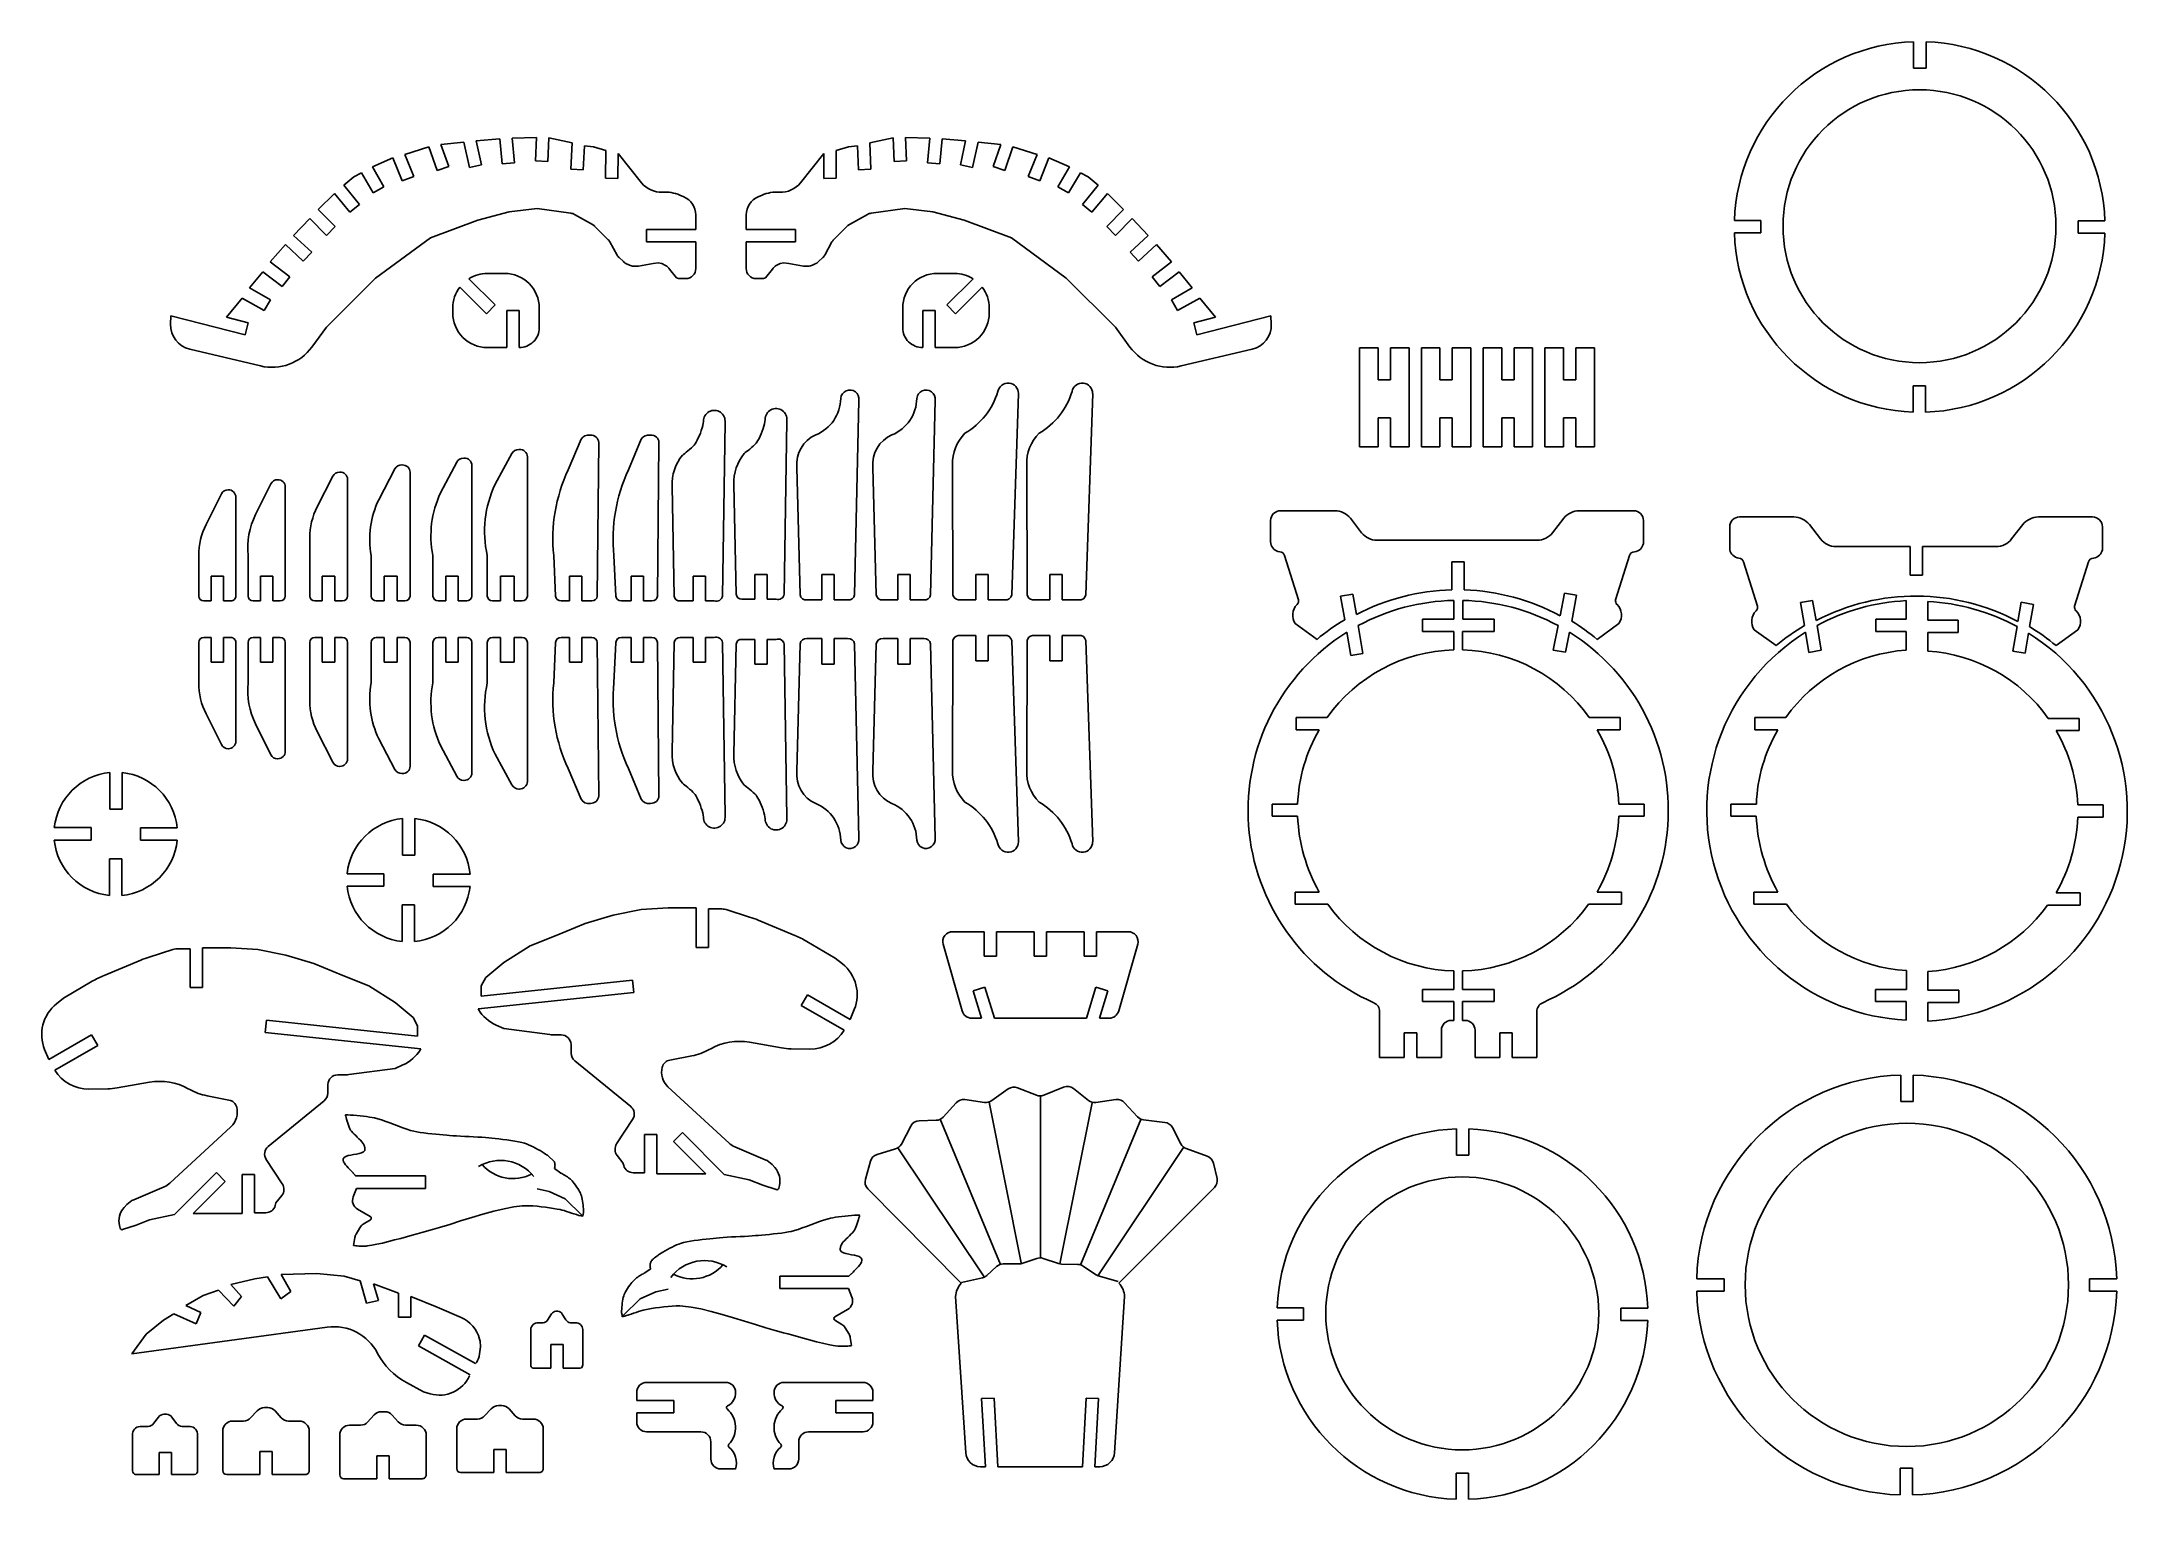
# Model space of a CAD drawing. Extents: x 0 to 21.1, y 0 to 14.7.
import ezdxf

# ---------------------------------------------------------------- set-up
doc = ezdxf.new("R2010")
doc.units = 0
doc.layers.get('0').update_dxf_attribs({"color": 3, "linetype": 'CONTINUOUS'})
doc.layers.add('3', color=3, linetype='CONTINUOUS')

msp = doc.modelspace()

# ---------------------------------------------------------------- linework, layer by layer
at = {"color": 3, "linetype": 'CONTINUOUS'}
for p, q in [((18.935669, 14.748045), (18.935669, 14.48107)), ((19.060669, 14.48107), (19.060669, 14.747924)), ((18.935669, 14.48107), (19.060669, 14.48107)), ((4.038685, 13.70891), (4.270603, 13.73176)), ((4.270603, 13.73176), (4.325935, 13.47651)), ((4.395828, 13.74411), (4.634853, 13.766)), ((4.448097, 13.50298), (4.395828, 13.74411)), ((4.634853, 13.766), (4.656689, 13.5125)), ((4.759777, 13.77227), (5.003498, 13.77881)), ((4.781229, 13.52323), (4.759777, 13.77227)), ((5.003498, 13.77881), (4.993629, 13.54187)), ((5.118521, 13.53667), (5.128527, 13.7769)), ((5.128527, 13.7769), (5.366266, 13.72333)), ((5.366266, 13.72333), (5.353613, 13.45853)), ((8.375685, 13.72333), (8.613424, 13.7769)), ((8.388336, 13.45853), (8.375685, 13.72333)), ((8.613424, 13.7769), (8.623428, 13.53667)), ((8.74832, 13.54187), (8.738453, 13.77881)), ((8.738453, 13.77881), (8.982174, 13.77227)), ((8.982174, 13.77227), (8.960722, 13.52323)), ((9.085262, 13.5125), (9.107096, 13.766)), ((9.107096, 13.766), (9.346121, 13.74411)), ((9.346121, 13.74411), (9.293852, 13.50298)), ((9.416018, 13.47651), (9.471348, 13.73176)), ((9.471348, 13.73176), (9.703266, 13.70891)), ((3.345324, 13.48187), (3.553114, 13.57206)), ((3.553114, 13.57206), (3.64661, 13.33885)), ((3.672783, 13.60632), (3.917377, 13.68272)), ((3.762634, 13.38536), (3.672783, 13.60632)), ((3.917377, 13.68272), (3.999849, 13.44459)), ((4.117651, 13.48639), (4.038685, 13.70891)), ((4.325935, 13.47651), (4.448097, 13.50298)), ((4.656689, 13.5125), (4.781229, 13.52323)), ((4.993629, 13.54187), (5.118521, 13.53667)), ((5.478476, 13.45266), (5.489523, 13.69539)), ((5.489523, 13.69539), (5.580503, 13.68289)), ((5.580503, 13.68289), (5.706755, 13.64682)), ((5.706755, 13.64682), (5.704302, 13.36577)), ((5.829296, 13.36468), (5.831503, 13.61724)), ((5.831503, 13.61724), (6.068035, 13.3203)), ((7.673914, 13.3203), (7.91045, 13.61724)), ((7.91045, 13.61724), (7.912653, 13.36468)), ((8.035196, 13.64682), (8.161448, 13.68289)), ((8.037647, 13.36577), (8.035196, 13.64682)), ((8.161448, 13.68289), (8.252428, 13.69539)), ((8.252428, 13.69539), (8.263475, 13.45266)), ((8.623428, 13.53667), (8.74832, 13.54187)), ((8.960722, 13.52323), (9.085262, 13.5125)), ((9.293852, 13.50298), (9.416018, 13.47651)), ((9.703266, 13.70891), (9.6243, 13.48639)), ((9.742102, 13.44459), (9.824574, 13.68272)), ((9.824574, 13.68272), (10.06917, 13.60632)), ((10.06917, 13.60632), (9.979315, 13.38536)), ((10.09534, 13.33885), (10.18883, 13.57206)), ((10.18883, 13.57206), (10.39663, 13.48187)), ((3.055204, 13.29536), (3.155903, 13.38187)), ((3.214818, 13.10147), (3.055204, 13.29536)), ((3.155903, 13.38187), (3.23509, 13.42277)), ((3.23509, 13.42277), (3.353899, 13.21826)), ((3.461987, 13.28105), (3.345324, 13.48187)), ((3.64661, 13.33885), (3.762634, 13.38536)), ((3.999849, 13.44459), (4.117651, 13.48639)), ((5.353613, 13.45853), (5.478476, 13.45266)), ((5.704302, 13.36577), (5.829296, 13.36468)), ((7.912653, 13.36468), (8.037647, 13.36577)), ((8.263475, 13.45266), (8.388336, 13.45853)), ((9.6243, 13.48639), (9.742102, 13.44459)), ((9.979315, 13.38536), (10.09534, 13.33885)), ((10.39663, 13.48187), (10.27996, 13.28105)), ((10.38805, 13.21826), (10.50686, 13.42277)), ((10.50686, 13.42277), (10.58605, 13.38187)), ((10.68675, 13.29536), (10.52713, 13.10147)), ((10.58605, 13.38187), (10.68675, 13.29536)), ((2.798027, 13.04859), (2.961769, 13.21219)), ((2.961769, 13.21219), (3.118311, 13.02203)), ((3.118311, 13.02203), (3.214818, 13.10147)), ((3.353899, 13.21826), (3.461987, 13.28105)), ((6.455371, 13.19568), (6.493944, 13.17942)), ((7.248007, 13.17942), (7.286579, 13.19568)), ((10.27996, 13.28105), (10.38805, 13.21826)), ((10.52713, 13.10147), (10.62364, 13.02203)), ((10.62364, 13.02203), (10.78018, 13.21219)), ((10.78018, 13.21219), (10.94392, 13.04859)), ((2.548288, 12.78778), (2.710855, 12.95898)), ((2.710855, 12.95898), (2.879846, 12.78862)), ((2.968588, 12.87665), (2.798027, 13.04859)), ((2.879846, 12.78862), (2.968588, 12.87665)), ((4.41201, 12.94325), (3.932247, 12.763)), ((4.728918, 13.02708), (4.41201, 12.94325)), ((5.010612, 13.06062), (4.728918, 13.02708)), ((5.353073, 13.01289), (5.010612, 13.06062)), ((5.570448, 12.89981), (5.387833, 13.00126)), ((5.731398, 12.74357), (5.59278, 12.88292)), ((6.616258, 12.99512), (6.616259, 12.84826)), ((7.125692, 12.84826), (7.125694, 12.99512)), ((8.14917, 12.88292), (8.010554, 12.74357)), ((8.354117, 13.00126), (8.171503, 12.89981)), ((8.731337, 13.06062), (8.388876, 13.01289)), ((9.013033, 13.02708), (8.731337, 13.06062)), ((9.329941, 12.94325), (9.013033, 13.02708)), ((9.809704, 12.763), (9.329941, 12.94325)), ((10.94392, 13.04859), (10.77336, 12.87665)), ((10.77336, 12.87665), (10.8621, 12.78862)), ((10.8621, 12.78862), (11.0311, 12.95898)), ((11.0311, 12.95898), (11.19366, 12.78778)), ((17.390251, 12.938162), (17.1224, 12.938164)), ((17.390251, 12.813162), (17.390251, 12.938162)), ((20.870319, 12.934968), (20.59981, 12.934968)), ((20.59981, 12.934968), (20.59981, 12.809968)), ((2.312185, 12.52008), (2.464615, 12.6949)), ((2.464615, 12.6949), (2.646089, 12.52612)), ((2.731215, 12.61766), (2.548288, 12.78778)), ((3.932247, 12.763), (3.377657, 12.3564)), ((5.821859, 12.58782), (5.748027, 12.72142)), ((6.616259, 12.84826), (6.116259, 12.84826)), ((6.116259, 12.84826), (6.116259, 12.72326)), ((6.116259, 12.72326), (6.616259, 12.72326)), ((6.616259, 12.72326), (6.616259, 12.45161)), ((7.625692, 12.84826), (7.125692, 12.84826)), ((7.125692, 12.45161), (7.125692, 12.72326)), ((7.125692, 12.72326), (7.625692, 12.72326)), ((7.625692, 12.72326), (7.625692, 12.84826)), ((7.993925, 12.72142), (7.920092, 12.58782)), ((10.36429, 12.3564), (9.809704, 12.763)), ((11.19366, 12.78778), (11.01074, 12.61766)), ((11.09586, 12.52612), (11.27734, 12.6949)), ((11.27734, 12.6949), (11.42977, 12.52008)), ((17.122299, 12.813163), (17.390251, 12.813162)), ((20.59981, 12.809968), (20.870211, 12.809967)), ((2.508334, 12.36911), (2.312185, 12.52008)), ((2.646089, 12.52612), (2.731215, 12.61766)), ((5.883757, 12.5225), (5.840421, 12.56377)), ((5.945341, 12.48767), (5.909727, 12.50463)), ((6.036161, 12.47796), (5.988333, 12.47796)), ((6.185812, 12.50311), (6.036161, 12.47796)), ((6.235552, 12.50903), (6.185812, 12.50311)), ((6.272985, 12.50263), (6.235552, 12.50903)), ((6.311258, 12.48238), (6.272985, 12.50263)), ((7.468966, 12.50263), (7.430693, 12.48238)), ((7.506397, 12.50903), (7.468966, 12.50263)), ((7.556137, 12.50311), (7.506397, 12.50903)), ((7.70579, 12.47796), (7.556137, 12.50311)), ((7.753616, 12.47796), (7.70579, 12.47796)), ((7.832224, 12.50463), (7.796609, 12.48767)), ((7.901531, 12.56377), (7.858195, 12.5225)), ((11.01074, 12.61766), (11.09586, 12.52612)), ((11.42977, 12.52008), (11.23362, 12.36911)), ((2.103456, 12.25638), (2.235235, 12.42119)), ((2.313087, 12.13672), (2.103456, 12.25638)), ((2.235235, 12.42119), (2.432211, 12.26996)), ((2.432211, 12.26996), (2.508334, 12.36911)), ((3.377657, 12.3564), (2.879946, 11.85887)), ((4.228551, 12.26479), (4.497614, 11.99573)), ((4.586002, 12.08412), (4.320612, 12.34951)), ((4.507774, 12.40376), (4.682775, 12.40376)), ((6.421452, 12.35903), (6.349765, 12.44622)), ((6.516256, 12.35161), (6.459238, 12.35162)), ((7.282713, 12.35161), (7.225693, 12.35161)), ((7.392183, 12.44623), (7.3205, 12.35903)), ((9.059175, 12.40376), (9.234177, 12.40376)), ((9.421339, 12.34951), (9.155949, 12.08412)), ((9.244337, 11.99573), (9.513399, 12.26479)), ((10.862, 11.85887), (10.36429, 12.3564)), ((11.23362, 12.36911), (11.30974, 12.26996)), ((11.30974, 12.26996), (11.50672, 12.42119)), ((11.6385, 12.25638), (11.42887, 12.13672)), ((11.50672, 12.42119), (11.6385, 12.25638)), ((1.867956, 11.95927), (2.026302, 12.15436)), ((2.026302, 12.15436), (2.251898, 12.02772)), ((2.251898, 12.02772), (2.313087, 12.13672)), ((4.157774, 12.00376), (4.157774, 12.05376)), ((4.497614, 11.99573), (4.586002, 12.08412)), ((4.829405, 12.02876), (4.704405, 12.02876)), ((4.704405, 12.02876), (4.704405, 11.65376)), ((4.829405, 11.65379), (4.829405, 12.02876)), ((5.032774, 12.05376), (5.032781, 11.85376)), ((8.709175, 11.85376), (8.709177, 12.05376)), ((9.037546, 12.02876), (8.912546, 12.02876)), ((8.912546, 12.02876), (8.912546, 11.65379)), ((9.037546, 11.65376), (9.037546, 12.02876)), ((9.155949, 12.08412), (9.244337, 11.99573)), ((9.584175, 12.05376), (9.584177, 12.00376)), ((11.42887, 12.13672), (11.49005, 12.02772)), ((11.49005, 12.02772), (11.71565, 12.15436)), ((11.71565, 12.15436), (11.874, 11.95927)), ((1.304381, 11.88885), (1.307405, 11.97551)), ((1.307405, 11.97551), (2.058255, 11.783)), ((2.088496, 11.90428), (1.867956, 11.95927)), ((2.058255, 11.783), (2.088496, 11.90428)), ((2.879946, 11.85887), (2.733564, 11.65854)), ((11.00839, 11.65854), (10.862, 11.85887)), ((11.874, 11.95927), (11.65346, 11.90428)), ((11.65346, 11.90428), (11.6837, 11.783)), ((11.6837, 11.783), (12.43455, 11.97551)), ((12.43455, 11.97551), (12.43757, 11.88885)), ((2.214746, 11.46696), (1.496673, 11.63684)), ((4.704405, 11.65376), (4.507774, 11.65376)), ((9.234175, 11.65376), (9.037546, 11.65376)), ((12.24528, 11.63684), (11.52721, 11.46696)), ((13.33104, 10.6494), (13.33104, 11.64941)), ((13.33104, 11.64941), (13.51901, 11.64941)), ((13.51901, 11.64941), (13.51901, 11.32703)), ((13.64401, 11.32703), (13.64401, 11.64941)), ((13.64401, 11.64941), (13.83104, 11.64941)), ((13.83104, 11.64941), (13.83104, 10.6494)), ((13.95604, 10.6494), (13.95604, 11.64941)), ((13.95604, 11.64941), (14.14401, 11.64941)), ((14.14401, 11.64941), (14.14401, 11.32703)), ((14.26901, 11.32703), (14.26901, 11.64941)), ((14.26901, 11.64941), (14.45604, 11.64941)), ((14.45604, 11.64941), (14.45604, 10.6494)), ((14.58104, 11.64941), (14.76901, 11.64941)), ((14.58104, 10.6494), (14.58104, 11.64941)), ((14.76901, 11.64941), (14.76901, 11.32703)), ((14.89401, 11.32703), (14.89401, 11.64941)), ((14.89401, 11.64941), (15.08104, 11.64941)), ((15.08104, 11.64941), (15.08104, 10.6494)), ((15.20604, 11.64941), (15.39401, 11.64941)), ((15.20604, 10.6494), (15.20604, 11.64941)), ((15.39401, 11.64941), (15.39401, 11.32703)), ((15.51901, 11.32703), (15.51901, 11.64941)), ((15.51901, 11.64941), (15.70604, 11.64941)), ((15.70604, 11.64941), (15.70604, 10.6494)), ((9.81159, 9.152033), (9.88097, 11.18777)), ((10.56159, 9.152032), (10.63097, 11.18777)), ((13.51901, 11.32703), (13.64401, 11.32703)), ((14.14401, 11.32703), (14.26901, 11.32703)), ((14.76901, 11.32703), (14.89401, 11.32703)), ((15.39401, 11.32703), (15.51901, 11.32703)), ((19.056751, 11.26553), (18.931751, 11.26553)), ((18.931751, 11.26553), (18.931751, 11.000144)), ((19.056751, 11), (19.056751, 11.26553)), ((8.267105, 11.11918), (8.222017, 9.152033)), ((9.036863, 11.11918), (8.991775, 9.152032)), ((5.546204, 10.76721), (5.550308, 10.76721)), ((6.155528, 10.76721), (6.159632, 10.76721)), ((6.652546, 10.76322), (6.642025, 10.73866)), ((6.662504, 10.78882), (6.652546, 10.76322)), ((6.671619, 10.81474), (6.662504, 10.78882)), ((6.679611, 10.84021), (6.671619, 10.81474)), ((6.686197, 10.8645), (6.679611, 10.84021)), ((6.691093, 10.88686), (6.686197, 10.8645)), ((6.694023, 10.90656), (6.691093, 10.88686)), ((6.885056, 9.13959), (6.912996, 10.89438)), ((7.277546, 10.78166), (7.267025, 10.75711)), ((7.287504, 10.80727), (7.277546, 10.78166)), ((7.296619, 10.83318), (7.287504, 10.80727)), ((7.304611, 10.85865), (7.296619, 10.83318)), ((7.311197, 10.88294), (7.304611, 10.85865)), ((7.316093, 10.9053), (7.311197, 10.88294)), ((7.319023, 10.925), (7.316093, 10.9053)), ((7.510063, 9.158033), (7.537996, 10.91282)), ((13.64401, 10.94076), (13.51901, 10.94076)), ((13.51901, 10.94076), (13.51901, 10.6494)), ((13.64401, 10.6494), (13.64401, 10.94076)), ((14.26901, 10.94076), (14.14401, 10.94076)), ((14.14401, 10.94076), (14.14401, 10.6494)), ((14.26901, 10.6494), (14.26901, 10.94076)), ((14.89401, 10.94076), (14.76901, 10.94076)), ((14.76901, 10.94076), (14.76901, 10.6494)), ((14.89401, 10.6494), (14.89401, 10.94076)), ((15.51901, 10.94076), (15.39401, 10.94076)), ((15.39401, 10.94076), (15.39401, 10.6494)), ((15.51901, 10.6494), (15.51901, 10.94076)), ((4.587261, 10.27019), (4.755388, 10.58093)), ((4.827979, 10.62239), (4.831928, 10.62239)), ((5.325299, 10.41501), (5.455935, 10.72575)), ((5.634711, 10.69221), (5.61994, 9.139589)), ((5.934622, 10.41501), (6.06526, 10.72575)), ((6.244036, 10.69221), (6.229263, 9.139589)), ((6.484116, 10.56591), (6.481168, 10.56365)), ((6.492222, 10.5722), (6.484116, 10.56591)), ((6.504377, 10.58177), (6.492222, 10.5722)), ((6.519476, 10.59389), (6.504377, 10.58177)), ((6.536411, 10.60782), (6.519476, 10.59389)), ((6.554079, 10.62281), (6.536411, 10.60782)), ((6.571367, 10.63814), (6.554079, 10.62281)), ((6.587173, 10.65306), (6.571367, 10.63814)), ((6.600389, 10.66684), (6.587173, 10.65306)), ((6.609909, 10.67872), (6.600389, 10.66684)), ((6.620426, 10.69567), (6.609909, 10.67872)), ((6.631226, 10.7159), (6.620426, 10.69567)), ((6.642025, 10.73866), (6.631226, 10.7159)), ((7.109116, 10.58435), (7.106169, 10.58209)), ((7.117222, 10.59064), (7.109116, 10.58435)), ((7.129377, 10.60021), (7.117222, 10.59064)), ((7.144476, 10.61233), (7.129377, 10.60021)), ((7.161411, 10.62626), (7.144476, 10.61233)), ((7.179079, 10.64126), (7.161411, 10.62626)), ((7.196367, 10.65659), (7.179079, 10.64126)), ((7.212173, 10.67151), (7.196367, 10.65659)), ((7.225389, 10.68528), (7.212173, 10.67151)), ((7.234909, 10.69716), (7.225389, 10.68528)), ((7.245426, 10.71412), (7.234909, 10.69716)), ((7.256226, 10.73434), (7.245426, 10.71412)), ((7.267025, 10.75711), (7.256226, 10.73434)), ((13.51901, 10.6494), (13.33104, 10.6494)), ((13.83104, 10.6494), (13.64401, 10.6494)), ((14.14401, 10.6494), (13.95604, 10.6494)), ((14.45604, 10.6494), (14.26901, 10.6494)), ((14.76901, 10.6494), (14.58104, 10.6494)), ((15.08104, 10.6494), (14.89401, 10.6494)), ((15.39401, 10.6494), (15.20604, 10.6494)), ((15.70604, 10.6494), (15.51901, 10.6494)), ((2.786469, 10.04152), (2.944946, 10.35226)), ((3.01337, 10.39371), (3.017092, 10.39371)), ((3.409905, 10.11393), (3.573139, 10.42467)), ((3.643616, 10.46613), (3.647448, 10.46613)), ((3.726243, 10.39113), (3.72624, 9.139589)), ((4.034907, 10.18253), (4.198137, 10.49327)), ((4.268612, 10.53473), (4.272448, 10.53473)), ((4.351243, 10.45973), (4.351241, 9.139589)), ((4.913087, 10.54739), (4.913088, 9.139589)), ((7.671156, 9.152033), (7.639043, 10.44103)), ((8.440914, 9.152033), (8.408804, 10.44103)), ((9.213729, 10.46469), (9.217764, 9.152033)), ((9.963727, 10.46469), (9.967764, 9.152033)), ((1.662493, 9.862391), (1.817863, 10.17313)), ((1.884945, 10.21459), (1.888593, 10.21459)), ((1.963592, 10.13959), (1.963592, 9.13959)), ((2.162492, 9.964174), (2.317862, 10.27491)), ((2.384945, 10.31637), (2.388591, 10.31637)), ((2.463593, 10.24137), (2.46359, 9.139589)), ((3.093593, 10.31872), (3.093594, 9.139589)), ((6.376244, 10.2506), (6.398598, 9.139589)), ((7.001247, 10.26904), (7.023598, 9.158033)), ((12.53145, 10.00275), (13.07973, 10.00275)), ((13.23763, 9.925497), (13.35053, 9.780268)), ((15.2838, 9.780268), (15.3967, 9.9255)), ((15.5546, 10.00275), (16.10289, 10.00275)), ((17.174561, 9.93899), (17.722851, 9.938992)), ((20.19771, 9.938992), (20.746, 9.938993)), ((2.711091, 9.139589), (2.711093, 9.728467)), ((12.43145, 9.687821), (12.43145, 9.902749)), ((16.20289, 9.902749), (16.20289, 9.687821)), ((17.07456, 9.624062), (17.07456, 9.838994)), ((17.880751, 9.861741), (17.99365, 9.716511)), ((19.92692, 9.716509), (20.03982, 9.861738)), ((20.846001, 9.838994), (20.846001, 9.624064)), ((1.588593, 9.139589), (1.588592, 9.549342)), ((2.088593, 9.139589), (2.088591, 9.549342)), ((3.332268, 9.139589), (3.332265, 9.549343)), ((3.957266, 9.139589), (3.957268, 9.54934)), ((4.507292, 9.139589), (4.507294, 9.54934)), ((5.197916, 9.139589), (5.178869, 9.549339)), ((5.80724, 9.139589), (5.788192, 9.54934)), ((12.52409, 9.586277), (12.50563, 9.591212)), ((12.71314, 9.101365), (12.57271, 9.547938)), ((13.50843, 9.703019), (15.1259, 9.703017)), ((16.06163, 9.547938), (15.92119, 9.101363)), ((16.12871, 9.591212), (16.11025, 9.586281)), ((17.1672, 9.522522), (17.148741, 9.527452)), ((18.15155, 9.639261), (18.89908, 9.639258)), ((18.89908, 9.639258), (18.89908, 9.349083)), ((19.02408, 9.349083), (19.02408, 9.639258)), ((19.02408, 9.639258), (19.769011, 9.639258)), ((20.77182, 9.527453), (20.753361, 9.522521)), ((1.838593, 9.33959), (1.713593, 9.33959)), ((1.713593, 9.33959), (1.713593, 9.08959)), ((1.838593, 9.08959), (1.838593, 9.33959)), ((2.338593, 9.33959), (2.213593, 9.33959)), ((2.213593, 9.33959), (2.213593, 9.08959)), ((2.338593, 9.08959), (2.338593, 9.33959)), ((2.966092, 9.33959), (2.838593, 9.33959)), ((2.838593, 9.33959), (2.838593, 9.08959)), ((2.966092, 9.08959), (2.966092, 9.33959)), ((3.594917, 9.33959), (3.463593, 9.33959)), ((3.463593, 9.33959), (3.463593, 9.08959)), ((3.594917, 9.08959), (3.594917, 9.33959)), ((4.213593, 9.33959), (4.088593, 9.33959)), ((4.088593, 9.33959), (4.088593, 9.08959)), ((4.213593, 9.08959), (4.213593, 9.33959)), ((4.777824, 9.33959), (4.642557, 9.33959)), ((4.642557, 9.33959), (4.642557, 9.08959)), ((4.777824, 9.08959), (4.777824, 9.33959)), ((5.463593, 9.33959), (5.338593, 9.33959)), ((5.338593, 9.33959), (5.338593, 9.08959)), ((5.463593, 9.08959), (5.463593, 9.33959)), ((6.088593, 9.33959), (5.963593, 9.33959)), ((5.963593, 9.33959), (5.963593, 9.08959)), ((6.088593, 9.08959), (6.088593, 9.33959)), ((6.588593, 9.08959), (6.588593, 9.33959)), ((6.588593, 9.33959), (6.713593, 9.33959)), ((6.713593, 9.33959), (6.713593, 9.08959)), ((7.213593, 9.108034), (7.213593, 9.358034)), ((7.213593, 9.358034), (7.338593, 9.358034)), ((7.338593, 9.358034), (7.338593, 9.108034)), ((8.014767, 9.358034), (7.889767, 9.358034)), ((7.889767, 9.358034), (7.889767, 9.100536)), ((8.014767, 9.100536), (8.014767, 9.358034)), ((8.784525, 9.358034), (8.659525, 9.358034)), ((8.659525, 9.358034), (8.659525, 9.100536)), ((8.784525, 9.100536), (8.784525, 9.358034)), ((9.44766, 9.100536), (9.44766, 9.358034)), ((9.44766, 9.358034), (9.57266, 9.358034)), ((9.57266, 9.358034), (9.57266, 9.100536)), ((10.19766, 9.100536), (10.19766, 9.358034)), ((10.19766, 9.358034), (10.32266, 9.358034)), ((10.32266, 9.358034), (10.32266, 9.100536)), ((14.38899, 9.486084), (14.26399, 9.486084)), ((14.26399, 9.486084), (14.26399, 9.202351)), ((14.38899, 9.201817), (14.38899, 9.486084)), ((17.35626, 9.037606), (17.21582, 9.484181)), ((18.89908, 9.349083), (19.02408, 9.349083)), ((20.704741, 9.484179), (20.56431, 9.037605)), ((1.713593, 9.08959), (1.638592, 9.089592)), ((1.91359, 9.08959), (1.838593, 9.08959)), ((2.213593, 9.08959), (2.138592, 9.089592)), ((2.41359, 9.08959), (2.338593, 9.08959)), ((2.838593, 9.08959), (2.762092, 9.089588)), ((3.042591, 9.089589), (2.966092, 9.08959)), ((3.463593, 9.08959), (3.384799, 9.089591)), ((3.673712, 9.08959), (3.594917, 9.08959)), ((4.088593, 9.08959), (4.009798, 9.08959)), ((4.298712, 9.08959), (4.213593, 9.08959)), ((4.642557, 9.08959), (4.561398, 9.08959)), ((4.85898, 9.08959), (4.777824, 9.08959)), ((5.338593, 9.08959), (5.254186, 9.08959)), ((5.563673, 9.08959), (5.463593, 9.08959)), ((5.963593, 9.08959), (5.86351, 9.089591)), ((6.172997, 9.08959), (6.088593, 9.08959)), ((6.458241, 9.089584), (6.588593, 9.08959)), ((6.713593, 9.08959), (6.803062, 9.08959)), ((7.083242, 9.108028), (7.213593, 9.108034)), ((7.338593, 9.108034), (7.428062, 9.108034)), ((7.889767, 9.100536), (7.740705, 9.100539)), ((8.152472, 9.100536), (8.014767, 9.100536)), ((8.659525, 9.100536), (8.510462, 9.10054)), ((8.92223, 9.100536), (8.784525, 9.100536)), ((9.271621, 9.100532), (9.44766, 9.100536)), ((9.57266, 9.100536), (9.742043, 9.100536)), ((10.02162, 9.100534), (10.19766, 9.100536)), ((10.32266, 9.100536), (10.49204, 9.100536)), ((13.26253, 9.157975), (13.13943, 9.136269)), ((13.13943, 9.136269), (13.18034, 8.899505)), ((13.29811, 8.951447), (13.26253, 9.157975)), ((14.2836, 9.095), (14.2836, 8.904133)), ((14.37375, 8.904091), (14.37375, 9.094958)), ((15.40342, 9.169549), (15.35926, 8.939162)), ((15.52652, 9.147843), (15.40342, 9.169549)), ((15.47677, 8.885708), (15.52652, 9.147843)), ((17.913971, 9.094326), (17.790871, 9.072621)), ((17.790871, 9.072621), (17.83095, 8.840206)), ((17.948799, 8.891655), (17.913971, 9.094326)), ((18.86046, 9.092698), (18.86046, 8.904091)), ((19.07929, 8.89515), (19.07929, 9.083754)), ((20.024269, 9.07597), (19.989771, 8.882169)), ((20.147369, 9.054265), (20.024269, 9.07597)), ((12.9002, 8.701123), (12.68038, 8.861176)), ((12.69811, 9.052594), (12.69979, 9.054261)), ((14.2836, 8.904133), (13.96642, 8.904133)), ((13.96642, 8.904133), (13.96642, 8.780131)), ((14.69093, 8.904091), (14.37375, 8.904091)), ((14.69093, 8.780091), (14.69093, 8.904091)), ((15.95396, 8.861178), (15.73413, 8.701121)), ((15.93455, 9.054261), (15.93623, 9.05259)), ((17.341221, 8.988835), (17.342899, 8.990506)), ((18.554371, 8.904091), (18.55419, 8.780091)), ((18.86046, 8.904091), (18.554371, 8.904091)), ((19.385559, 8.89515), (19.07929, 8.89515)), ((19.385559, 8.771149), (19.385559, 8.89515)), ((20.10742, 8.829545), (20.147369, 9.054265)), ((20.57766, 8.990506), (20.57934, 8.988835)), ((1.588593, 8.259601), (1.588591, 8.669355)), ((1.638592, 8.719352), (1.713593, 8.719354)), ((1.713593, 8.719354), (1.713593, 8.469354)), ((1.838593, 8.469354), (1.838593, 8.719354)), ((1.838593, 8.719354), (1.913591, 8.719352)), ((1.963593, 8.669355), (1.963591, 7.669355)), ((2.088591, 8.259602), (2.088591, 8.669355)), ((2.138592, 8.719354), (2.213593, 8.719354)), ((2.213593, 8.719354), (2.213593, 8.469354)), ((2.338593, 8.719354), (2.413591, 8.719355)), ((2.338593, 8.469354), (2.338593, 8.719354)), ((2.463593, 8.669355), (2.463589, 7.567571)), ((2.71109, 8.080477), (2.711092, 8.669355)), ((2.762092, 8.719352), (2.838593, 8.719354)), ((2.838593, 8.719354), (2.838593, 8.469354)), ((2.966092, 8.469354), (2.966092, 8.719354)), ((2.966092, 8.719354), (3.042591, 8.719354)), ((3.093593, 8.669355), (3.093593, 7.490228)), ((3.332269, 8.259602), (3.332268, 8.669355)), ((3.384796, 8.719354), (3.463593, 8.719354)), ((3.463593, 8.719354), (3.463593, 8.469354)), ((3.594917, 8.719354), (3.673712, 8.719356)), ((3.594917, 8.469354), (3.594917, 8.719354)), ((3.726242, 8.669355), (3.726245, 7.417816)), ((3.957268, 8.259604), (3.957264, 8.669355)), ((4.009797, 8.719354), (4.088593, 8.719354)), ((4.088593, 8.719354), (4.088593, 8.469354)), ((4.213593, 8.719354), (4.29871, 8.719356)), ((4.213593, 8.469354), (4.213593, 8.719354)), ((4.351241, 8.669355), (4.351242, 7.349214)), ((4.507292, 8.259603), (4.507296, 8.669356)), ((4.561399, 8.719354), (4.642557, 8.719354)), ((4.642557, 8.719354), (4.642557, 8.469354)), ((4.777824, 8.469354), (4.777824, 8.719354)), ((4.777824, 8.719354), (4.85898, 8.719354)), ((4.913089, 8.669355), (4.913088, 7.261557)), ((5.178868, 8.259602), (5.197914, 8.669356)), ((5.254188, 8.719354), (5.338593, 8.719354)), ((5.338593, 8.719354), (5.338593, 8.469354)), ((5.463593, 8.469354), (5.463593, 8.719354)), ((5.463593, 8.719354), (5.563673, 8.719353)), ((5.61994, 8.669355), (5.634709, 7.116733)), ((5.788191, 8.259603), (5.807234, 8.669355)), ((5.86351, 8.719354), (5.963593, 8.719354)), ((5.963593, 8.719354), (5.963593, 8.469354)), ((6.088593, 8.719354), (6.172997, 8.719356)), ((6.088593, 8.469354), (6.088593, 8.719354)), ((6.229263, 8.669355), (6.244038, 7.116734)), ((6.398598, 8.669355), (6.376246, 7.558342)), ((6.588593, 8.719354), (6.458241, 8.719358)), ((6.588593, 8.469354), (6.588593, 8.719354)), ((6.803062, 8.719354), (6.713593, 8.719354)), ((6.713593, 8.719354), (6.713593, 8.469354)), ((6.912996, 6.914566), (6.885061, 8.669356)), ((7.023598, 8.650911), (7.001245, 7.539899)), ((7.213593, 8.70091), (7.083241, 8.700914)), ((7.213593, 8.45091), (7.213593, 8.70091)), ((7.428062, 8.70091), (7.338593, 8.70091)), ((7.338593, 8.70091), (7.338593, 8.45091)), ((7.537996, 6.896121), (7.510062, 8.650912)), ((7.639046, 7.36791), (7.671156, 8.65691)), ((7.740707, 8.70841), (7.889767, 8.70841)), ((7.889767, 8.70841), (7.889767, 8.45091)), ((8.014767, 8.45091), (8.014767, 8.70841)), ((8.014767, 8.70841), (8.152472, 8.708406)), ((8.222019, 8.656909), (8.267107, 6.689768)), ((8.408804, 7.367909), (8.440912, 8.65691)), ((8.510464, 8.70841), (8.659525, 8.70841)), ((8.659525, 8.70841), (8.659525, 8.45091)), ((8.784525, 8.45091), (8.784525, 8.70841)), ((8.784525, 8.70841), (8.92223, 8.708405)), ((8.991777, 8.656909), (9.036861, 6.689767)), ((9.217764, 8.688673), (9.213728, 7.376017)), ((9.44766, 8.740173), (9.271621, 8.740173)), ((9.44766, 8.482673), (9.44766, 8.740173)), ((9.742043, 8.740173), (9.57266, 8.740173)), ((9.57266, 8.740173), (9.57266, 8.482673)), ((9.88097, 6.652935), (9.81159, 8.688674)), ((9.967764, 8.688673), (9.963728, 7.376017)), ((10.19766, 8.740173), (10.02162, 8.740172)), ((10.19766, 8.482673), (10.19766, 8.740173)), ((10.49204, 8.740173), (10.32266, 8.740173)), ((10.32266, 8.740173), (10.32266, 8.482673)), ((10.63097, 6.652935), (10.56159, 8.688673)), ((13.20312, 8.773224), (13.24135, 8.537255)), ((13.36445, 8.55896), (13.31825, 8.840154)), ((13.96642, 8.780131), (14.2836, 8.780131)), ((14.2836, 8.780131), (14.2836, 8.594857)), ((14.37357, 8.594815), (14.37358, 8.780091)), ((14.37358, 8.780091), (14.69093, 8.780091)), ((15.33894, 8.840198), (15.28968, 8.591351)), ((15.41278, 8.569645), (15.45405, 8.773182)), ((17.54332, 8.637364), (17.32349, 8.797421)), ((17.843069, 8.773183), (17.876619, 8.569087)), ((17.99972, 8.590794), (17.958179, 8.840201)), ((18.55419, 8.780091), (18.86046, 8.780091)), ((18.86046, 8.780091), (18.86046, 8.591856)), ((19.07929, 8.582913), (19.07929, 8.771149)), ((19.07929, 8.771149), (19.385559, 8.771149)), ((19.981569, 8.831258), (19.940029, 8.581379)), ((20.063129, 8.559672), (20.096689, 8.764241)), ((20.597071, 8.797421), (20.377239, 8.637364)), ((1.713593, 8.469354), (1.838593, 8.469354)), ((2.213593, 8.469354), (2.338593, 8.469354)), ((2.838593, 8.469354), (2.966092, 8.469354)), ((3.463593, 8.469354), (3.594917, 8.469354)), ((4.088593, 8.469354), (4.213593, 8.469354)), ((4.642557, 8.469354), (4.777824, 8.469354)), ((5.338593, 8.469354), (5.463593, 8.469354)), ((5.963593, 8.469354), (6.088593, 8.469354)), ((6.713593, 8.469354), (6.588593, 8.469354)), ((7.338593, 8.45091), (7.213593, 8.45091)), ((7.889767, 8.45091), (8.014767, 8.45091)), ((8.659525, 8.45091), (8.784525, 8.45091)), ((9.57266, 8.482673), (9.44766, 8.482673)), ((10.32266, 8.482673), (10.19766, 8.482673)), ((13.24135, 8.537255), (13.36445, 8.55896)), ((15.28968, 8.591351), (15.41278, 8.569645)), ((17.876619, 8.569087), (17.99972, 8.590794)), ((19.940029, 8.581379), (20.063129, 8.559672)), ((1.817863, 7.635815), (1.662493, 7.946554)), ((2.317863, 7.534029), (2.162491, 7.844769)), ((13.00246, 7.910239), (12.68872, 7.910239)), ((12.68872, 7.910239), (12.68872, 7.78624)), ((15.96846, 7.910199), (15.65472, 7.910198)), ((15.96846, 7.786198), (15.96846, 7.910199)), ((17.642401, 7.910199), (17.328659, 7.910199)), ((17.328659, 7.910199), (17.328659, 7.786198)), ((20.61109, 7.901253), (20.29735, 7.901253)), ((20.61109, 7.777255), (20.61109, 7.901253)), ((2.944947, 7.456688), (2.786468, 7.767426)), ((3.573139, 7.384274), (3.409908, 7.695013)), ((4.198137, 7.315672), (4.034907, 7.626415)), ((12.68872, 7.78624), (12.92275, 7.78624)), ((15.73443, 7.786198), (15.96846, 7.786198)), ((17.328659, 7.786198), (17.562691, 7.786198)), ((20.37706, 7.777256), (20.61109, 7.777255)), ((1.888592, 7.594354), (1.884943, 7.594354)), ((2.388592, 7.492571), (2.384945, 7.492571)), ((3.017092, 7.415227), (3.013371, 7.415228)), ((4.75539, 7.228016), (4.587261, 7.538757)), ((5.455936, 7.083191), (5.3253, 7.393928)), ((6.06526, 7.083191), (5.934626, 7.393928)), ((0.688539, 7.353603), (0.688539, 6.981552)), ((0.813539, 6.981552), (0.813539, 7.353229)), ((3.647448, 7.342817), (3.643616, 7.342817)), ((4.272448, 7.274215), (4.268614, 7.274214)), ((4.831928, 7.186556), (4.827981, 7.186556)), ((6.481169, 7.245294), (6.484116, 7.243036)), ((6.484116, 7.243036), (6.492222, 7.236749)), ((6.492222, 7.236749), (6.504377, 7.227178)), ((6.504377, 7.227178), (6.519476, 7.215056)), ((6.519476, 7.215056), (6.536411, 7.201128)), ((6.536411, 7.201128), (6.554079, 7.18613)), ((6.554079, 7.18613), (6.571367, 7.170803)), ((7.106168, 7.226849), (7.109116, 7.224592)), ((7.109116, 7.224592), (7.117222, 7.218305)), ((7.117222, 7.218305), (7.129377, 7.208734)), ((7.129377, 7.208734), (7.144476, 7.196613)), ((7.144476, 7.196613), (7.161411, 7.182684)), ((7.161411, 7.182684), (7.179079, 7.167686)), ((0.688539, 6.981552), (0.813539, 6.981552)), ((5.550308, 7.041731), (5.546205, 7.04173)), ((6.159632, 7.041731), (6.155527, 7.041732)), ((6.571367, 7.170803), (6.587173, 7.15588)), ((6.587173, 7.15588), (6.600389, 7.142107)), ((6.600389, 7.142107), (6.609909, 7.130224)), ((6.609909, 7.130224), (6.620426, 7.113275)), ((6.620426, 7.113275), (6.631226, 7.093046)), ((6.631226, 7.093046), (6.642025, 7.070281)), ((6.642025, 7.070281), (6.652546, 7.045723)), ((6.652546, 7.045723), (6.662504, 7.02012)), ((6.662504, 7.02012), (6.671619, 6.994209)), ((6.671619, 6.994209), (6.679611, 6.968736)), ((6.679611, 6.968736), (6.686197, 6.944446)), ((7.179079, 7.167686), (7.196367, 7.152358)), ((7.196367, 7.152358), (7.212173, 7.137436)), ((7.212173, 7.137436), (7.225389, 7.123663)), ((7.225389, 7.123663), (7.234909, 7.11178)), ((7.234909, 7.11178), (7.245426, 7.094831)), ((7.245426, 7.094831), (7.256226, 7.074602)), ((7.256226, 7.074602), (7.267025, 7.051836)), ((7.267025, 7.051836), (7.277546, 7.027279)), ((7.277546, 7.027279), (7.287504, 7.001676)), ((7.287504, 7.001676), (7.296619, 6.975765)), ((7.296619, 6.975765), (7.304611, 6.950292)), ((12.70443, 7.03505), (12.44612, 7.03505)), ((12.44612, 7.03505), (12.44612, 6.911049)), ((16.21106, 7.035008), (15.95275, 7.035008)), ((16.21106, 6.911007), (16.21106, 7.035008)), ((17.34437, 7.035008), (17.08606, 7.035008)), ((17.08606, 7.035008), (17.08606, 6.911007)), ((20.853689, 7.026064), (20.595381, 7.026064)), ((20.853689, 6.902064), (20.853689, 7.026064)), ((0.499179, 6.795688), (0.127489, 6.795686)), ((0.499179, 6.670688), (0.499179, 6.795688)), ((1.371208, 6.792494), (0.999179, 6.792494)), ((0.999179, 6.792494), (0.999179, 6.667494)), ((3.650446, 6.887741), (3.650446, 6.51569)), ((3.775446, 6.51569), (3.775446, 6.887368)), ((6.686197, 6.944446), (6.691093, 6.922081)), ((6.691093, 6.922081), (6.694023, 6.902387)), ((7.304611, 6.950292), (7.311197, 6.926002)), ((7.311197, 6.926002), (7.316093, 6.903637)), ((7.316093, 6.903637), (7.319023, 6.883943)), ((12.44612, 6.911049), (12.70423, 6.911047)), ((15.95294, 6.911007), (16.21106, 6.911007)), ((17.08606, 6.911007), (17.344179, 6.911007)), ((20.595579, 6.902063), (20.853689, 6.902064)), ((0.127159, 6.670688), (0.499179, 6.670688)), ((0.999179, 6.667494), (1.370898, 6.667493)), ((0.809619, 6.481552), (0.684619, 6.481552)), ((0.684619, 6.481552), (0.684619, 6.109898)), ((0.809619, 6.10948), (0.809619, 6.481552)), ((3.461086, 6.329825), (3.089386, 6.329827)), ((3.461086, 6.204825), (3.461086, 6.329825)), ((3.650446, 6.51569), (3.775446, 6.51569)), ((3.089066, 6.204825), (3.461086, 6.204825)), ((4.333117, 6.326632), (3.961086, 6.326632)), ((3.961086, 6.326632), (3.961086, 6.201632)), ((3.961086, 6.201632), (4.332796, 6.201632)), ((12.92226, 6.144274), (12.67812, 6.144274)), ((12.67812, 6.144274), (12.67812, 6.020276)), ((15.97905, 6.144234), (15.73491, 6.144234)), ((15.97905, 6.020234), (15.97905, 6.144234)), ((17.56221, 6.144234), (17.318069, 6.144234)), ((17.318069, 6.144234), (17.318069, 6.020234)), ((20.621679, 6.135291), (20.37755, 6.135291)), ((20.621679, 6.011288), (20.621679, 6.135291)), ((3.771526, 6.015689), (3.646526, 6.015689)), ((3.646526, 6.015689), (3.646526, 5.644032)), ((3.771526, 5.643618), (3.771526, 6.015689)), ((5.496326, 5.825686), (5.779216, 5.910206)), ((5.779216, 5.910206), (6.062104, 5.966553)), ((6.062104, 5.966553), (6.335868, 5.985335)), ((6.335868, 5.985335), (6.621514, 5.985335)), ((6.621514, 5.985335), (6.621514, 5.581518)), ((6.746514, 5.581518), (6.746514, 5.975943)), ((6.746514, 5.975943), (6.864242, 5.975039)), ((6.922344, 5.965946), (7.160586, 5.891517)), ((12.67812, 6.020276), (13.0099, 6.020276)), ((15.64727, 6.020233), (15.97905, 6.020234)), ((17.318069, 6.020234), (17.649851, 6.020234)), ((20.2899, 6.01129), (20.621679, 6.011288)), ((4.939672, 5.600301), (5.204311, 5.703602)), ((5.204311, 5.703602), (5.496326, 5.825686)), ((7.247303, 5.859966), (7.618567, 5.705132)), ((9.53478, 5.743202), (9.214587, 5.743202)), ((9.53478, 5.493831), (9.53478, 5.743202)), ((10.04037, 5.743202), (9.65978, 5.743202)), ((9.65978, 5.743202), (9.65978, 5.493831)), ((10.04037, 5.493831), (10.04037, 5.743202)), ((10.54573, 5.743202), (10.16514, 5.743202)), ((10.16514, 5.743202), (10.16514, 5.493831)), ((10.54573, 5.493831), (10.54573, 5.743202)), ((10.99092, 5.743202), (10.67073, 5.743202)), ((10.67073, 5.743202), (10.67073, 5.493831)), ((1.088586, 5.486893), (1.326826, 5.56132)), ((1.384929, 5.570414), (1.502657, 5.571318)), ((1.502657, 5.571318), (1.502657, 5.176893)), ((1.627657, 5.176893), (1.627657, 5.580709)), ((1.627657, 5.580709), (1.913303, 5.580709)), ((1.913303, 5.580709), (2.187067, 5.561927)), ((2.187067, 5.561927), (2.469956, 5.505581)), ((2.469956, 5.505581), (2.752845, 5.421061)), ((4.675033, 5.431261), (4.939672, 5.600301)), ((6.621514, 5.581518), (6.746514, 5.581518)), ((7.7383, 5.645506), (8.027198, 5.476635)), ((9.118435, 5.61573), (9.311293, 4.94073)), ((9.65978, 5.493831), (9.53478, 5.493831)), ((10.16514, 5.493831), (10.04037, 5.493831)), ((10.67073, 5.493831), (10.54573, 5.493831)), ((10.89421, 4.94073), (11.08707, 5.61573)), ((0.630605, 5.300509), (1.001869, 5.45534)), ((2.752845, 5.421061), (3.04486, 5.298977)), ((3.04486, 5.298977), (3.309499, 5.195675)), ((4.446897, 5.196484), (4.492524, 5.281003)), ((4.492524, 5.281003), (4.675033, 5.431261)), ((8.027198, 5.476635), (8.099918, 5.418127)), ((14.2836, 5.346077), (14.2836, 5.159394)), ((14.37358, 5.159352), (14.37357, 5.346036)), ((18.861891, 5.348896), (18.8619, 5.159354)), ((19.07786, 5.15041), (19.07786, 5.339952)), ((0.149253, 5.0135), (0.221973, 5.07201)), ((0.221973, 5.07201), (0.510872, 5.240881)), ((1.502657, 5.176893), (1.627657, 5.176893)), ((3.309499, 5.195675), (3.574138, 5.026634)), ((4.413416, 4.962189), (5.987969, 5.127681)), ((5.974904, 5.251997), (4.446897, 5.091397)), ((4.446897, 5.091397), (4.446897, 5.196484)), ((5.987969, 5.127681), (5.974904, 5.251997)), ((7.745303, 5.105114), (7.682803, 4.996861)), ((8.178475, 4.855022), (7.745303, 5.105114)), ((9.421802, 5.144741), (9.54134, 5.181287)), ((9.506063, 4.869132), (9.421802, 5.144741)), ((9.54134, 5.181287), (9.63706, 4.868202)), ((10.56873, 4.868202), (10.66449, 5.181441)), ((10.66449, 5.181441), (10.78403, 5.144894)), ((10.78403, 5.144894), (10.69977, 4.869286)), ((14.2836, 5.159394), (13.96642, 5.159394)), ((13.96642, 5.159394), (13.96642, 5.035395)), ((14.69075, 5.159352), (14.37358, 5.159352)), ((14.69075, 5.035351), (14.69075, 5.159352)), ((18.8619, 5.159354), (18.54825, 5.159354)), ((18.54825, 5.159354), (18.54825, 5.035351)), ((19.3915, 5.15041), (19.07786, 5.15041)), ((19.3915, 5.02641), (19.3915, 5.15041)), ((3.574138, 5.026634), (3.756647, 4.876377)), ((3.756647, 4.876377), (3.802274, 4.791858)), ((4.418139, 4.95455), (4.413416, 4.962189)), ((7.682803, 4.996861), (8.11762, 4.74582)), ((8.219383, 4.955007), (8.178475, 4.855022)), ((9.407444, 4.868203), (9.506063, 4.869132)), ((9.63706, 4.868202), (10.56873, 4.868202)), ((10.69977, 4.869286), (10.798056, 4.868202)), ((13.5336, 4.470932), (13.5336, 4.933213)), ((13.96642, 5.035395), (14.2836, 5.035395)), ((14.2836, 5.035395), (14.2836, 4.845932)), ((14.37358, 4.845891), (14.37358, 5.035351)), ((14.37358, 5.035351), (14.69075, 5.035351)), ((15.12358, 4.933171), (15.12358, 4.470891)), ((18.54825, 5.035351), (18.859119, 5.035351)), ((18.859119, 5.035351), (18.859119, 4.848219)), ((19.080629, 4.83928), (19.080629, 5.02641)), ((19.080629, 5.02641), (19.3915, 5.02641)), ((0.503869, 4.700488), (0.070696, 4.450396)), ((0.566369, 4.592235), (0.503869, 4.700488)), ((2.274268, 4.84737), (2.261202, 4.723055)), ((2.261202, 4.723055), (3.835756, 4.557564)), ((3.802274, 4.686772), (2.274268, 4.84737)), ((3.802274, 4.791858), (3.802274, 4.686772)), ((4.675033, 4.764493), (4.596933, 4.798939)), ((5.14148, 4.702268), (4.675033, 4.764493)), ((5.254455, 4.698756), (5.194372, 4.698756)), ((13.9086, 4.720932), (13.7836, 4.720932)), ((13.7836, 4.720932), (13.7836, 4.470932)), ((13.9086, 4.470932), (13.9086, 4.720932)), ((14.1586, 4.745934), (14.1586, 4.470932)), ((14.2836, 4.845932), (14.2586, 4.845932)), ((14.39857, 4.84589), (14.37358, 4.845891)), ((14.49858, 4.470891), (14.49857, 4.745891)), ((14.87358, 4.720891), (14.74858, 4.720891)), ((14.74858, 4.720891), (14.74858, 4.470891)), ((14.87358, 4.470891), (14.87358, 4.720891)), ((0.070696, 4.450396), (0.029788, 4.550379)), ((0.131553, 4.341194), (0.566369, 4.592235)), ((3.835756, 4.557564), (3.831033, 4.549925)), ((5.356073, 4.513022), (5.35444, 4.600624)), ((5.957611, 3.974659), (5.392677, 4.43754)), ((6.57555, 4.487143), (6.354763, 4.4447)), ((6.766977, 4.559181), (6.751618, 4.550724)), ((7.484898, 4.567532), (7.159978, 4.624529)), ((7.771123, 4.555719), (7.579617, 4.558575)), ((13.7836, 4.470932), (13.5336, 4.470932)), ((14.1586, 4.470932), (13.9086, 4.470932)), ((14.74858, 4.470891), (14.49858, 4.470891)), ((15.12358, 4.470891), (14.87358, 4.470891)), ((1.089193, 4.219902), (0.764272, 4.162906)), ((3.054799, 4.294131), (2.994719, 4.29413)), ((3.574138, 4.359867), (3.107691, 4.297643)), ((3.652239, 4.394314), (3.574138, 4.359867)), ((18.804859, 4.292283), (18.804859, 4.02454)), ((18.929859, 4.02454), (18.929859, 4.292153)), ((0.669552, 4.153949), (0.478048, 4.151091)), ((1.497552, 4.146101), (1.482194, 4.154554)), ((1.89441, 4.040076), (1.673621, 4.082517)), ((2.856493, 4.032913), (2.291561, 3.570035)), ((2.894735, 4.195998), (2.8931, 4.108397)), ((6.334561, 4.174332), (6.952377, 3.60283)), ((9.250286, 4.012813), (9.118208, 3.867517)), ((9.537616, 4.01594), (9.338497, 4.044534)), ((9.582302, 4.019681), (9.906125, 2.391708)), ((9.776683, 4.152707), (9.609973, 4.033566)), ((10.06155, 4.088058), (9.872095, 4.164145)), ((10.10427, 4.085274), (10.10427, 2.442741)), ((10.33657, 4.169626), (10.1365, 4.088227)), ((10.3003, 2.381068), (10.62447, 4.010754)), ((10.58728, 4.036609), (10.43609, 4.155582)), ((10.8665, 4.04472), (10.66302, 4.016164)), ((11.08334, 3.870782), (10.95447, 4.01287)), ((18.804859, 4.02454), (18.929859, 4.02454)), ((3.072561, 3.885351), (3.07163, 3.888676)), ((3.07163, 3.888676), (3.096049, 3.888414)), ((3.075175, 3.876178), (3.072561, 3.885351)), ((3.079206, 3.862359), (3.075175, 3.876178)), ((3.084387, 3.845096), (3.079206, 3.862359)), ((3.090452, 3.825592), (3.084387, 3.845096)), ((3.097133, 3.805048), (3.090452, 3.825592)), ((3.096049, 3.888414), (3.124037, 3.887285)), ((3.104165, 3.784667), (3.097133, 3.805048)), ((3.124037, 3.887285), (3.15469, 3.885381)), ((3.15469, 3.885381), (3.187103, 3.882797)), ((3.187103, 3.882797), (3.220369, 3.879623)), ((3.220369, 3.879623), (3.253585, 3.875955)), ((3.253585, 3.875955), (3.285845, 3.871884)), ((3.285845, 3.871884), (3.316243, 3.867505)), ((3.316243, 3.867505), (3.343875, 3.862911)), ((3.343875, 3.862911), (3.367835, 3.858193)), ((3.367835, 3.858193), (3.40106, 3.849649)), ((3.40106, 3.849649), (3.438606, 3.837905)), ((3.438606, 3.837905), (3.479392, 3.823756)), ((3.479392, 3.823756), (3.522336, 3.807996)), ((3.522336, 3.807996), (3.566356, 3.791419)), ((5.815504, 3.595649), (5.977778, 3.842354)), ((9.046783, 3.834816), (8.877227, 3.830454)), ((9.089435, 3.845592), (9.698167, 2.375983)), ((10.51121, 2.37798), (11.11757, 3.841866)), ((11.36049, 3.81409), (11.14605, 3.83861)), ((1.296796, 3.198201), (1.914611, 3.769706)), ((3.111279, 3.765651), (3.104165, 3.784667)), ((3.11821, 3.749203), (3.111279, 3.765651)), ((3.12469, 3.736523), (3.11821, 3.749203)), ((3.133952, 3.723295), (3.12469, 3.736523)), ((3.146109, 3.709236), (3.133952, 3.723295)), ((3.160408, 3.694539), (3.146109, 3.709236)), ((3.176096, 3.679396), (3.160408, 3.694539)), ((3.192423, 3.664), (3.176096, 3.679396)), ((3.208635, 3.648543), (3.192423, 3.664)), ((3.223981, 3.633217), (3.208635, 3.648543)), ((3.237708, 3.618214), (3.223981, 3.633217)), ((3.249065, 3.603726), (3.237708, 3.618214)), ((3.257298, 3.589947), (3.249065, 3.603726)), ((3.259395, 3.585245), (3.257298, 3.589947)), ((3.566356, 3.791419), (3.610371, 3.774819)), ((3.610371, 3.774819), (3.653299, 3.758989)), ((3.653299, 3.758989), (3.69406, 3.744725)), ((3.69406, 3.744725), (3.73157, 3.732821)), ((3.73157, 3.732821), (3.764749, 3.72407)), ((3.764749, 3.72407), (3.793986, 3.718233)), ((3.793986, 3.718233), (3.827711, 3.71273)), ((3.827711, 3.71273), (3.864816, 3.707566)), ((3.864816, 3.707566), (3.904194, 3.702746)), ((3.904194, 3.702746), (3.944736, 3.698278)), ((3.944736, 3.698278), (3.985333, 3.694165)), ((3.985333, 3.694165), (4.024878, 3.690415)), ((4.024878, 3.690415), (4.062263, 3.687032)), ((4.062263, 3.687032), (4.096379, 3.684023)), ((4.096379, 3.684023), (4.126119, 3.681394)), ((4.126119, 3.681394), (4.158625, 3.678837)), ((4.158625, 3.678837), (4.195931, 3.676457)), ((4.195931, 3.676457), (4.236835, 3.674198)), ((4.236835, 3.674198), (4.280138, 3.672003)), ((4.280138, 3.672003), (4.324636, 3.669815)), ((4.324636, 3.669815), (4.36913, 3.667579)), ((4.36913, 3.667579), (4.412418, 3.665236)), ((4.412418, 3.665236), (4.453299, 3.662731)), ((4.453299, 3.662731), (4.490571, 3.660007)), ((4.490571, 3.660007), (4.523034, 3.657008)), ((4.523034, 3.657008), (4.552885, 3.653881)), ((4.552885, 3.653881), (4.587162, 3.650289)), ((4.587162, 3.650289), (4.624729, 3.646209)), ((4.624729, 3.646209), (4.664451, 3.641619)), ((4.664451, 3.641619), (4.705191, 3.636497)), ((4.705191, 3.636497), (4.745813, 3.630821)), ((4.745813, 3.630821), (4.785181, 3.624569)), ((4.785181, 3.624569), (4.822159, 3.61772)), ((4.822159, 3.61772), (4.855612, 3.61025)), ((4.855612, 3.61025), (4.884403, 3.602139)), ((4.884403, 3.602139), (4.902903, 3.595497)), ((4.902903, 3.595497), (4.923745, 3.586896)), ((4.923745, 3.586896), (4.946286, 3.57671)), ((6.221668, 3.68966), (6.096668, 3.68966)), ((6.096668, 3.68966), (6.096668, 3.303572)), ((6.221668, 3.294689), (6.221668, 3.68966)), ((6.480279, 3.709895), (6.39189, 3.621507)), ((6.39189, 3.621507), (6.718707, 3.294689)), ((6.904406, 3.285768), (6.480279, 3.709895)), ((8.791194, 3.776847), (8.69566, 3.594259)), ((11.52272, 3.596232), (11.43801, 3.760555)), ((14.31067, 3.748045), (14.31067, 3.48107)), ((14.43567, 3.48107), (14.43567, 3.747924)), ((2.271392, 3.437728), (2.433666, 3.191023)), ((3.05001, 3.430285), (3.051019, 3.44337)), ((3.053833, 3.416009), (3.05001, 3.430285)), ((3.051019, 3.44337), (3.060374, 3.457937)), ((3.06158, 3.4009), (3.053833, 3.416009)), ((3.060374, 3.457937), (3.077184, 3.468827)), ((3.072341, 3.385316), (3.06158, 3.4009)), ((3.085205, 3.369613), (3.072341, 3.385316)), ((3.077184, 3.468827), (3.099677, 3.47692)), ((3.099677, 3.47692), (3.126076, 3.483098)), ((3.126076, 3.483098), (3.154608, 3.488242)), ((3.154608, 3.488242), (3.183496, 3.493233)), ((3.183496, 3.493233), (3.210966, 3.498953)), ((3.210966, 3.498953), (3.235244, 3.506282)), ((3.235244, 3.506282), (3.254554, 3.516102)), ((3.254554, 3.516102), (3.267121, 3.529294)), ((3.261602, 3.579605), (3.259395, 3.585245)), ((3.263786, 3.573266), (3.261602, 3.579605)), ((3.265813, 3.566464), (3.263786, 3.573266)), ((3.267546, 3.559439), (3.265813, 3.566464)), ((3.267121, 3.529294), (3.268867, 3.533866)), ((3.268853, 3.552429), (3.267546, 3.559439)), ((3.269599, 3.545671), (3.268853, 3.552429)), ((3.268867, 3.533866), (3.269648, 3.539404)), ((3.269648, 3.539404), (3.269599, 3.545671)), ((4.946286, 3.57671), (4.969883, 3.565312)), ((4.969883, 3.565312), (4.993895, 3.553076)), ((4.993895, 3.553076), (5.017678, 3.540376)), ((5.017678, 3.540376), (5.040589, 3.527585)), ((5.040589, 3.527585), (5.061987, 3.515076)), ((5.061987, 3.515076), (5.081228, 3.503224)), ((5.081228, 3.503224), (5.097671, 3.492401)), ((5.097671, 3.492401), (5.105793, 3.486821)), ((5.105793, 3.486821), (5.115167, 3.480296)), ((5.115167, 3.480296), (5.125386, 3.472985)), ((5.125386, 3.472985), (5.181749, 3.421512)), ((5.181749, 3.421512), (5.186532, 3.413146)), ((5.186532, 3.413146), (5.18842, 3.407945)), ((5.18842, 3.407945), (5.189954, 3.401699)), ((5.189954, 3.401699), (5.19111, 3.394675)), ((5.19111, 3.394675), (5.191862, 3.387139)), ((5.191862, 3.387139), (5.192187, 3.379357)), ((5.192187, 3.379357), (5.192059, 3.371595)), ((5.879596, 3.402785), (5.820099, 3.47932)), ((5.886804, 3.376821), (5.879596, 3.402785)), ((7.010585, 3.565316), (7.317405, 3.436144)), ((7.38765, 3.3865), (7.415879, 3.355513)), ((8.383394, 3.420704), (8.331986, 3.239948)), ((8.635894, 3.544869), (8.450738, 3.4891)), ((8.660602, 3.556164), (9.533027, 2.250488)), ((10.68216, 2.260424), (11.5492, 3.558051)), ((11.78842, 3.473428), (11.57826, 3.547776)), ((11.88879, 3.246972), (11.85243, 3.401989)), ((14.31067, 3.48107), (14.43567, 3.48107)), ((1.768893, 3.30527), (1.344766, 2.881142)), ((1.530464, 2.890064), (1.857281, 3.216881)), ((1.857281, 3.216881), (1.768893, 3.30527)), ((2.152503, 3.285034), (2.027503, 3.285034)), ((2.027503, 3.285034), (2.027503, 2.890064)), ((2.152503, 2.898947), (2.152503, 3.285034)), ((3.099264, 3.35415), (3.085205, 3.369613)), ((3.113607, 3.339285), (3.099264, 3.35415)), ((3.127325, 3.325374), (3.113607, 3.339285)), ((3.139509, 3.312776), (3.127325, 3.325374)), ((3.149247, 3.301848), (3.139509, 3.312776)), ((3.151598, 3.299282), (3.149247, 3.301848)), ((3.154488, 3.296507), (3.151598, 3.299282)), ((3.157723, 3.293562), (3.154488, 3.296507)), ((3.161112, 3.290488), (3.157723, 3.293562)), ((3.164459, 3.287322), (3.161112, 3.290488)), ((3.167571, 3.284106), (3.164459, 3.287322)), ((3.170256, 3.280878), (3.167571, 3.284106)), ((3.172318, 3.277679), (3.170256, 3.280878)), ((3.174772, 3.271522), (3.172318, 3.277679)), ((3.881046, 3.271522), (3.174772, 3.271522)), ((3.881046, 3.145163), (3.881046, 3.271522)), ((5.188716, 3.351099), (5.186532, 3.346084)), ((5.186532, 3.346084), (5.25147, 3.300819)), ((5.190348, 3.3572), (5.188716, 3.351099)), ((5.191454, 3.364121), (5.190348, 3.3572)), ((5.192059, 3.371595), (5.191454, 3.364121)), ((5.25147, 3.300819), (5.260734, 3.296521)), ((5.260734, 3.296521), (5.271111, 3.291052)), ((5.271111, 3.291052), (5.282272, 3.284633)), ((5.282272, 3.284633), (5.29389, 3.277482)), ((5.29389, 3.277482), (5.305638, 3.269818)), ((5.305638, 3.269818), (5.31719, 3.261861)), ((5.31719, 3.261861), (5.328219, 3.253829)), ((5.328219, 3.253829), (5.338396, 3.245943)), ((5.338396, 3.245943), (5.347396, 3.238422)), ((5.347396, 3.238422), (5.354891, 3.231484)), ((5.354891, 3.231484), (5.364881, 3.220948)), ((5.364881, 3.220948), (5.375783, 3.208308)), ((5.375783, 3.208308), (5.387253, 3.194015)), ((5.387253, 3.194015), (5.39895, 3.178519)), ((5.39895, 3.178519), (5.410531, 3.162272)), ((6.096668, 3.303572), (5.98316, 3.303574)), ((6.718707, 3.294689), (6.221668, 3.294689)), ((6.676062, 3.294689), (6.682636, 3.290092)), ((7.157161, 3.233745), (6.904406, 3.285768)), ((7.294043, 3.177399), (7.157161, 3.233745)), ((7.430552, 3.133497), (7.294043, 3.177399)), ((7.462377, 3.173614), (7.456112, 3.147815)), ((0.833293, 2.950889), (0.86152, 2.981874)), ((0.931767, 3.031517), (1.238586, 3.160689)), ((2.369576, 2.998159), (2.362367, 2.972195)), ((2.429073, 3.074694), (2.369576, 2.998159)), ((3.151174, 3.059008), (3.185557, 3.145163)), ((3.185557, 3.145163), (3.881046, 3.145163)), ((4.77582, 2.958322), (4.679191, 2.939278)), ((4.861092, 2.969289), (4.77582, 2.958322)), ((4.89261, 2.970617), (4.861092, 2.969289)), ((4.92877, 2.970111), (4.89261, 2.970617)), ((4.9684, 2.968034), (4.92877, 2.970111)), ((5.010329, 2.964646), (4.9684, 2.968034)), ((5.053386, 2.96021), (5.010329, 2.964646)), ((5.010626, 3.14021), (5.133157, 3.113663)), ((5.096398, 2.954986), (5.053386, 2.96021)), ((5.138194, 2.949236), (5.096398, 2.954986)), ((5.133157, 3.113663), (5.294382, 3.040659)), ((5.294382, 3.040659), (5.470254, 2.867573)), ((5.410531, 3.162272), (5.421653, 3.145722)), ((5.421653, 3.145722), (5.431973, 3.129322)), ((5.431973, 3.129322), (5.44115, 3.113521)), ((5.44115, 3.113521), (5.44884, 3.09877)), ((5.44884, 3.09877), (5.454701, 3.08552)), ((5.454701, 3.08552), (5.459413, 3.07154)), ((5.459413, 3.07154), (5.463686, 3.055173)), ((5.463686, 3.055173), (5.467511, 3.036991)), ((5.467511, 3.036991), (5.470879, 3.017569)), ((5.470879, 3.017569), (5.47378, 2.99748)), ((5.47378, 2.99748), (5.476206, 2.977299)), ((5.476206, 2.977299), (5.478147, 2.957598)), ((5.478147, 2.957598), (5.479593, 2.938952)), ((8.357046, 3.142299), (9.302175, 2.185968)), ((10.8966, 2.185968), (11.86214, 3.153425)), ((0.793061, 2.74319), (0.786793, 2.768988)), ((0.955129, 2.772773), (0.818619, 2.728871)), ((1.092011, 2.829119), (0.955129, 2.772773)), ((1.344766, 2.881142), (1.092011, 2.829119)), ((2.027503, 2.890064), (1.530464, 2.890064)), ((1.566535, 2.885466), (1.573109, 2.890064)), ((2.266012, 2.898947), (2.152503, 2.898947)), ((3.180167, 2.684154), (3.217779, 2.748104)), ((3.323983, 2.861053), (3.194417, 2.935129)), ((3.252272, 2.783004), (3.324397, 2.826571)), ((4.022989, 2.750051), (3.927898, 2.721795)), ((4.126983, 2.782061), (4.022989, 2.750051)), ((4.236985, 2.816137), (4.126983, 2.782061)), ((4.350101, 2.850586), (4.236985, 2.816137)), ((4.463437, 2.88372), (4.350101, 2.850586)), ((4.574098, 2.913847), (4.463437, 2.88372)), ((4.679191, 2.939278), (4.574098, 2.913847)), ((5.177603, 2.943222), (5.138194, 2.949236)), ((5.213454, 2.937205), (5.177603, 2.943222)), ((5.244574, 2.931446), (5.213454, 2.937205)), ((5.263588, 2.927009), (5.244574, 2.931446)), ((5.285131, 2.920851), (5.263588, 2.927009)), ((5.308574, 2.913425), (5.285131, 2.920851)), ((5.333289, 2.905183), (5.308574, 2.913425)), ((5.358646, 2.896575), (5.333289, 2.905183)), ((5.384019, 2.888054), (5.358646, 2.896575)), ((5.408778, 2.880072), (5.384019, 2.888054)), ((5.432294, 2.873079), (5.408778, 2.880072)), ((5.45394, 2.867528), (5.432294, 2.873079)), ((5.474241, 2.863649), (5.45394, 2.867528)), ((5.47534, 2.875705), (5.474241, 2.863649)), ((5.476099, 2.880416), (5.47534, 2.875705)), ((5.477087, 2.885281), (5.476099, 2.880416)), ((5.478175, 2.890163), (5.477087, 2.885281)), ((5.479235, 2.894925), (5.478175, 2.890163)), ((5.480139, 2.89943), (5.479235, 2.894925)), ((5.479593, 2.938952), (5.480536, 2.921934)), ((5.480759, 2.90354), (5.480139, 2.89943)), ((5.480536, 2.921934), (5.480967, 2.907119)), ((5.480967, 2.907119), (5.480759, 2.90354)), ((7.65242, 2.731128), (7.693181, 2.745392)), ((7.693181, 2.745392), (7.736109, 2.761222)), ((7.736109, 2.761222), (7.780124, 2.777822)), ((7.780124, 2.777822), (7.824144, 2.794399)), ((7.824144, 2.794399), (7.867088, 2.810159)), ((7.867088, 2.810159), (7.907874, 2.824308)), ((7.907874, 2.824308), (7.94542, 2.836052)), ((7.94542, 2.836052), (7.978645, 2.844596)), ((7.978645, 2.844596), (8.002605, 2.849314)), ((8.002605, 2.849314), (8.030237, 2.853908)), ((8.030237, 2.853908), (8.060635, 2.858287)), ((8.060635, 2.858287), (8.092895, 2.862358)), ((8.092895, 2.862358), (8.126111, 2.866026)), ((8.126111, 2.866026), (8.159377, 2.8692)), ((8.159377, 2.8692), (8.19179, 2.871784)), ((8.19179, 2.871784), (8.222444, 2.873688)), ((8.222444, 2.873688), (8.250432, 2.874817)), ((8.235201, 2.752054), (8.22827, 2.735606)), ((8.242316, 2.77107), (8.235201, 2.752054)), ((8.249347, 2.791451), (8.242316, 2.77107)), ((8.256029, 2.811995), (8.249347, 2.791451)), ((8.250432, 2.874817), (8.27485, 2.875079)), ((8.262093, 2.831499), (8.256029, 2.811995)), ((8.267274, 2.848762), (8.262093, 2.831499)), ((8.271305, 2.862581), (8.267274, 2.848762)), ((8.27392, 2.871754), (8.271305, 2.862581)), ((8.27485, 2.875079), (8.27392, 2.871754)), ((3.154159, 2.568965), (3.16774, 2.64999)), ((3.16528, 2.566588), (3.154159, 2.568965)), ((3.178187, 2.564714), (3.16528, 2.566588)), ((3.192441, 2.56331), (3.178187, 2.564714)), ((3.207602, 2.562342), (3.192441, 2.56331)), ((3.223231, 2.561777), (3.207602, 2.562342)), ((3.238889, 2.561582), (3.223231, 2.561777)), ((3.254136, 2.561723), (3.238889, 2.561582)), ((3.268534, 2.562168), (3.254136, 2.561723)), ((3.281641, 2.562882), (3.268534, 2.562168)), ((3.29302, 2.563833), (3.281641, 2.562882)), ((3.339072, 2.57017), (3.29302, 2.563833)), ((3.391416, 2.580049), (3.339072, 2.57017)), ((3.448451, 2.592739), (3.391416, 2.580049)), ((3.508577, 2.607512), (3.448451, 2.592739)), ((3.570193, 2.623636), (3.508577, 2.607512)), ((3.631698, 2.640381), (3.570193, 2.623636)), ((3.691493, 2.657019), (3.631698, 2.640381)), ((3.747975, 2.672819), (3.691493, 2.657019)), ((3.799546, 2.687051), (3.747975, 2.672819)), ((3.844603, 2.698985), (3.799546, 2.687051)), ((3.927898, 2.721795), (3.844603, 2.698985)), ((6.328803, 2.526779), (6.352585, 2.53948)), ((6.352585, 2.53948), (6.376597, 2.551715)), ((6.376597, 2.551715), (6.400195, 2.563113)), ((6.400195, 2.563113), (6.422735, 2.573299)), ((6.422735, 2.573299), (6.443577, 2.5819)), ((6.443577, 2.5819), (6.462077, 2.588542)), ((6.462077, 2.588542), (6.490868, 2.596653)), ((6.490868, 2.596653), (6.524321, 2.604123)), ((6.524321, 2.604123), (6.561299, 2.610972)), ((6.561299, 2.610972), (6.600668, 2.617224)), ((6.600668, 2.617224), (6.64129, 2.6229)), ((6.64129, 2.6229), (6.682029, 2.628022)), ((6.682029, 2.628022), (6.721751, 2.632612)), ((6.721751, 2.632612), (6.759318, 2.636692)), ((6.759318, 2.636692), (6.793595, 2.640284)), ((6.793595, 2.640284), (6.823447, 2.643411)), ((6.823447, 2.643411), (6.855909, 2.64641)), ((6.855909, 2.64641), (6.893181, 2.649134)), ((6.893181, 2.649134), (6.934062, 2.651639)), ((6.934062, 2.651639), (6.97735, 2.653982)), ((6.97735, 2.653982), (7.021844, 2.656218)), ((7.021844, 2.656218), (7.066342, 2.658406)), ((7.066342, 2.658406), (7.109645, 2.660601)), ((7.109645, 2.660601), (7.150549, 2.66286)), ((7.150549, 2.66286), (7.187855, 2.66524)), ((7.187855, 2.66524), (7.220361, 2.667797)), ((7.220361, 2.667797), (7.250101, 2.670426)), ((7.250101, 2.670426), (7.284217, 2.673435)), ((7.284217, 2.673435), (7.321602, 2.676818)), ((7.321602, 2.676818), (7.361147, 2.680568)), ((7.361147, 2.680568), (7.401745, 2.684681)), ((7.401745, 2.684681), (7.442286, 2.689149)), ((7.442286, 2.689149), (7.481664, 2.693969)), ((7.481664, 2.693969), (7.518769, 2.699133)), ((7.518769, 2.699133), (7.552494, 2.704636)), ((7.552494, 2.704636), (7.581731, 2.710473)), ((7.581731, 2.710473), (7.61491, 2.719224)), ((7.61491, 2.719224), (7.65242, 2.731128)), ((8.076882, 2.532074), (8.076832, 2.525807)), ((8.077627, 2.538832), (8.076882, 2.532074)), ((8.078934, 2.545842), (8.077627, 2.538832)), ((8.080668, 2.552867), (8.078934, 2.545842)), ((8.082694, 2.559669), (8.080668, 2.552867)), ((8.084878, 2.566008), (8.082694, 2.559669)), ((8.087086, 2.571648), (8.084878, 2.566008)), ((8.089182, 2.57635), (8.087086, 2.571648)), ((8.097415, 2.590129), (8.089182, 2.57635)), ((8.108772, 2.604617), (8.097415, 2.590129)), ((8.122499, 2.61962), (8.108772, 2.604617)), ((8.137845, 2.634946), (8.122499, 2.61962)), ((8.154057, 2.650403), (8.137845, 2.634946)), ((8.170384, 2.665799), (8.154057, 2.650403)), ((8.186073, 2.680942), (8.170384, 2.665799)), ((8.200371, 2.695639), (8.186073, 2.680942)), ((8.212528, 2.709698), (8.200371, 2.695639)), ((8.22179, 2.722926), (8.212528, 2.709698)), ((8.22827, 2.735606), (8.22179, 2.722926)), ((6.09501, 2.287222), (6.159948, 2.332487)), ((6.154293, 2.36576), (6.154618, 2.373542)), ((6.154421, 2.357998), (6.154293, 2.36576)), ((6.155026, 2.350524), (6.154421, 2.357998)), ((6.154618, 2.373542), (6.155371, 2.381078)), ((6.156132, 2.343603), (6.155026, 2.350524)), ((6.155371, 2.381078), (6.156526, 2.388102)), ((6.157764, 2.337502), (6.156132, 2.343603)), ((6.156526, 2.388102), (6.15806, 2.394348)), ((6.159948, 2.332487), (6.157764, 2.337502)), ((6.15806, 2.394348), (6.159948, 2.399549)), ((6.159948, 2.399549), (6.164731, 2.407915)), ((6.164731, 2.407915), (6.171508, 2.416606)), ((6.171508, 2.416606), (6.179872, 2.425463)), ((6.179872, 2.425463), (6.189418, 2.434329)), ((6.189418, 2.434329), (6.199741, 2.443045)), ((6.199741, 2.443045), (6.210435, 2.45145)), ((6.210435, 2.45145), (6.221095, 2.459388)), ((6.221095, 2.459388), (6.231314, 2.466699)), ((6.231314, 2.466699), (6.240687, 2.473224)), ((6.240687, 2.473224), (6.248809, 2.478804)), ((6.248809, 2.478804), (6.265252, 2.489627)), ((6.265252, 2.489627), (6.284493, 2.501479)), ((6.284493, 2.501479), (6.305891, 2.513988)), ((6.305891, 2.513988), (6.328803, 2.526779)), ((8.076832, 2.525807), (8.077613, 2.520269)), ((8.077613, 2.520269), (8.079359, 2.515697)), ((8.079359, 2.515697), (8.091926, 2.502505)), ((8.091926, 2.502505), (8.111236, 2.492685)), ((8.111236, 2.492685), (8.135514, 2.485356)), ((8.135514, 2.485356), (8.162984, 2.479636)), ((8.162984, 2.479636), (8.191873, 2.474645)), ((8.191873, 2.474645), (8.220404, 2.469501)), ((8.232873, 2.325688), (8.219155, 2.311777)), ((8.220404, 2.469501), (8.246803, 2.463323)), ((8.247216, 2.340553), (8.232873, 2.325688)), ((8.246803, 2.463323), (8.269296, 2.45523)), ((8.261275, 2.356016), (8.247216, 2.340553)), ((8.274139, 2.371719), (8.261275, 2.356016)), ((8.269296, 2.45523), (8.286107, 2.44434)), ((8.2849, 2.387303), (8.274139, 2.371719)), ((8.292647, 2.402412), (8.2849, 2.387303)), ((8.286107, 2.44434), (8.295461, 2.429773)), ((8.296471, 2.416688), (8.292647, 2.402412)), ((8.295461, 2.429773), (8.296471, 2.416688)), ((9.56132, 2.264342), (9.659143, 2.354595)), ((9.726953, 2.381099), (9.905059, 2.381099)), ((9.905059, 2.381099), (10.06462, 2.437275)), ((10.12955, 2.437787), (10.28478, 2.385865)), ((10.31405, 2.38073), (10.48191, 2.376618)), ((10.53543, 2.359521), (10.65967, 2.275613)), ((1.788548, 2.116745), (1.633751, 2.063644)), ((1.941803, 1.954775), (1.788548, 2.116745)), ((2.157163, 2.231329), (1.914044, 2.174618)), ((1.914044, 2.174618), (2.022151, 2.05053)), ((2.284828, 2.249244), (2.157163, 2.231329)), ((2.418992, 2.026975), (2.284828, 2.249244)), ((2.784332, 2.284559), (2.422388, 2.274401)), ((2.422388, 2.274401), (2.518821, 2.102202)), ((3.059122, 2.257944), (2.784332, 2.284559)), ((3.22225, 2.209979), (3.059122, 2.257944)), ((3.284469, 1.983353), (3.22225, 2.209979)), ((3.609331, 2.085926), (3.357222, 2.181027)), ((3.357222, 2.181027), (3.406265, 2.011472)), ((5.905331, 2.099924), (5.914507, 2.115725)), ((5.914507, 2.115725), (5.924827, 2.132125)), ((5.924827, 2.132125), (5.935949, 2.148675)), ((5.935949, 2.148675), (5.94753, 2.164922)), ((5.94753, 2.164922), (5.959227, 2.180418)), ((5.959227, 2.180418), (5.970697, 2.194711)), ((5.970697, 2.194711), (5.981599, 2.207351)), ((5.981599, 2.207351), (5.991589, 2.217887)), ((5.991589, 2.217887), (5.999084, 2.224825)), ((5.999084, 2.224825), (6.008084, 2.232347)), ((6.008084, 2.232347), (6.018262, 2.240233)), ((6.018262, 2.240233), (6.02929, 2.248264)), ((6.02929, 2.248264), (6.040842, 2.256221)), ((6.040842, 2.256221), (6.05259, 2.263885)), ((6.05259, 2.263885), (6.064208, 2.271036)), ((6.064208, 2.271036), (6.075369, 2.277455)), ((6.075369, 2.277455), (6.085746, 2.282924)), ((6.085746, 2.282924), (6.09501, 2.287222)), ((6.213323, 2.100066), (6.335854, 2.126613)), ((8.164455, 2.257925), (7.465434, 2.257925)), ((7.465434, 2.257925), (7.465434, 2.131566)), ((7.465434, 2.131566), (8.160923, 2.131566)), ((8.160923, 2.131566), (8.195303, 2.045411)), ((8.188757, 2.279965), (8.164455, 2.257925)), ((8.182022, 2.273725), (8.185368, 2.276891)), ((8.191993, 2.28291), (8.188757, 2.279965)), ((8.194882, 2.285685), (8.191993, 2.28291)), ((8.197233, 2.288251), (8.194882, 2.285685)), ((8.206972, 2.299179), (8.197233, 2.288251)), ((8.219155, 2.311777), (8.206972, 2.299179)), ((9.303996, 2.193972), (9.5149, 2.240151)), ((10.68803, 2.262369), (10.88999, 2.204368)), ((17.01927, 2.230263), (16.74111, 2.230263)), ((17.01927, 2.105263), (17.01927, 2.230263)), ((20.989241, 2.232068), (20.713551, 2.232068)), ((20.713551, 2.232068), (20.713551, 2.107068)), ((1.633751, 2.063644), (1.457352, 1.95991)), ((1.457352, 1.95991), (1.609808, 1.889624)), ((2.022151, 2.05053), (1.941803, 1.954775)), ((2.518821, 2.102202), (2.418992, 2.026975)), ((3.406265, 2.011472), (3.284469, 1.983353)), ((3.609331, 1.844089), (3.609331, 2.085926)), ((4.001506, 1.944529), (3.734331, 2.050698)), ((3.734331, 2.050698), (3.734331, 1.844089)), ((4.242515, 1.839118), (4.001506, 1.944529)), ((5.201321, 1.902817), (5.220907, 1.902824)), ((5.865513, 1.893522), (5.865944, 1.908337)), ((5.865944, 1.908337), (5.866887, 1.925355)), ((5.866887, 1.925355), (5.868333, 1.944001)), ((5.868333, 1.944001), (5.870274, 1.963702)), ((5.870274, 1.963702), (5.8727, 1.983883)), ((5.8727, 1.983883), (5.875601, 2.003972)), ((5.875601, 2.003972), (5.878969, 2.023394)), ((5.878969, 2.023394), (5.882794, 2.041576)), ((5.882794, 2.041576), (5.887067, 2.057943)), ((5.883178, 1.858565), (6.052098, 2.027062)), ((5.887067, 2.057943), (5.891779, 2.071923)), ((5.891779, 2.071923), (5.89764, 2.085173)), ((5.89764, 2.085173), (5.905331, 2.099924)), ((6.037906, 1.899828), (6.013192, 1.891586)), ((6.061349, 1.907254), (6.037906, 1.899828)), ((6.052098, 2.027062), (6.213323, 2.100066)), ((6.082892, 1.913412), (6.061349, 1.907254)), ((6.101906, 1.917849), (6.082892, 1.913412)), ((6.133027, 1.923608), (6.101906, 1.917849)), ((6.168877, 1.929625), (6.133027, 1.923608)), ((6.208286, 1.935639), (6.168877, 1.929625)), ((6.250082, 1.941389), (6.208286, 1.935639)), ((6.293095, 1.946613), (6.250082, 1.941389)), ((6.336151, 1.951049), (6.293095, 1.946613)), ((6.37808, 1.954437), (6.336151, 1.951049)), ((6.41771, 1.956514), (6.37808, 1.954437)), ((6.45387, 1.95702), (6.41771, 1.956514)), ((6.485388, 1.955692), (6.45387, 1.95702)), ((6.570661, 1.944725), (6.485388, 1.955692)), ((6.66729, 1.925681), (6.570661, 1.944725)), ((6.772382, 1.90025), (6.66729, 1.925681)), ((6.883043, 1.870123), (6.772382, 1.90025)), ((8.152063, 1.921532), (8.022497, 1.847456)), ((9.244805, 2.05062), (9.346433, 0.470624)), ((10.85235, 0.470624), (10.95397, 2.05062)), ((12.76525, 1.938162), (12.4974, 1.938164)), ((12.76525, 1.813162), (12.76525, 1.938162)), ((16.245319, 1.934968), (15.97481, 1.934968)), ((15.97481, 1.934968), (15.97481, 1.809968)), ((16.741131, 2.105263), (17.01927, 2.105263)), ((20.713551, 2.107068), (20.989321, 2.107068)), ((0.910359, 1.473059), (2.887206, 1.741765)), ((1.231773, 1.81326), (1.05723, 1.671738)), ((1.335017, 1.876043), (1.231773, 1.81326)), ((1.560966, 1.774562), (1.335017, 1.876043)), ((1.609808, 1.889624), (1.560966, 1.774562)), ((3.734331, 1.844089), (3.609331, 1.844089)), ((4.947414, 1.360934), (4.947416, 1.70206)), ((5.007416, 1.787061), (5.073021, 1.78706)), ((5.116929, 1.814134), (5.157428, 1.875743)), ((5.265881, 1.874113), (5.302277, 1.815771)), ((5.347234, 1.787058), (5.412414, 1.78706)), ((5.472414, 1.70206), (5.472415, 1.360934)), ((5.865721, 1.889943), (5.865513, 1.893522)), ((5.866341, 1.885833), (5.865721, 1.889943)), ((5.867245, 1.881328), (5.866341, 1.885833)), ((5.868305, 1.876566), (5.867245, 1.881328)), ((5.869393, 1.871684), (5.868305, 1.876566)), ((5.870381, 1.866819), (5.869393, 1.871684)), ((5.87114, 1.862108), (5.870381, 1.866819)), ((5.871543, 1.857689), (5.87114, 1.862108)), ((5.937703, 1.866475), (5.871318, 1.846735)), ((5.871318, 1.846735), (5.871543, 1.857689)), ((5.962461, 1.874457), (5.937703, 1.866475)), ((5.987834, 1.882978), (5.962461, 1.874457)), ((6.013192, 1.891586), (5.987834, 1.882978)), ((6.996379, 1.836989), (6.883043, 1.870123)), ((7.109495, 1.80254), (6.996379, 1.836989)), ((7.219497, 1.768464), (7.109495, 1.80254)), ((7.323491, 1.736454), (7.219497, 1.768464)), ((7.418582, 1.708198), (7.323491, 1.736454)), ((7.501877, 1.685388), (7.418582, 1.708198)), ((8.022083, 1.812974), (8.094208, 1.769408)), ((8.128702, 1.734507), (8.166314, 1.670559)), ((12.4973, 1.813163), (12.76525, 1.813162)), ((15.97481, 1.809968), (16.245211, 1.809967)), ((1.05723, 1.671738), (0.910359, 1.473059)), ((3.81283, 1.551833), (3.871514, 1.662201)), ((4.335654, 1.258413), (3.81283, 1.551833)), ((3.871514, 1.662201), (4.388395, 1.374184)), ((4.433933, 1.600165), (4.429386, 1.621041)), ((4.429723, 1.470526), (4.433458, 1.495346)), ((4.433458, 1.495346), (4.435902, 1.519824)), ((4.436434, 1.581821), (4.433933, 1.600165)), ((4.435902, 1.519824), (4.43715, 1.543022)), ((4.437296, 1.564001), (4.436434, 1.581821)), ((4.43715, 1.543022), (4.437296, 1.564001)), ((5.273943, 1.567909), (5.148943, 1.567909)), ((5.148943, 1.567909), (5.148943, 1.326934)), ((5.273943, 1.326934), (5.273943, 1.567909)), ((7.546935, 1.673454), (7.501877, 1.685388)), ((7.598505, 1.659222), (7.546935, 1.673454)), ((7.654988, 1.643422), (7.598505, 1.659222)), ((7.714782, 1.626784), (7.654988, 1.643422)), ((7.776287, 1.610039), (7.714782, 1.626784)), ((7.837903, 1.593915), (7.776287, 1.610039)), ((7.898029, 1.579142), (7.837903, 1.593915)), ((7.955065, 1.566452), (7.898029, 1.579142)), ((8.007409, 1.556573), (7.955065, 1.566452)), ((8.053461, 1.550236), (8.007409, 1.556573)), ((8.064839, 1.549285), (8.053461, 1.550236)), ((8.077947, 1.548571), (8.064839, 1.549285)), ((8.092344, 1.548126), (8.077947, 1.548571)), ((8.107591, 1.547985), (8.092344, 1.548126)), ((8.123248, 1.54818), (8.107591, 1.547985)), ((8.138878, 1.548745), (8.123248, 1.54818)), ((8.154039, 1.549713), (8.138878, 1.548745)), ((8.168293, 1.551117), (8.154039, 1.549713)), ((8.1812, 1.552991), (8.168293, 1.551117)), ((8.17874, 1.636393), (8.192321, 1.555368)), ((8.192321, 1.555368), (8.1812, 1.552991)), ((4.388395, 1.374184), (4.399995, 1.386621)), ((4.399995, 1.386621), (4.409833, 1.403414)), ((4.409833, 1.403414), (4.418004, 1.423621)), ((4.418004, 1.423621), (4.424603, 1.446305)), ((4.424603, 1.446305), (4.429723, 1.470526)), ((5.148943, 1.326934), (4.971416, 1.326934)), ((5.448414, 1.326934), (5.273943, 1.326934)), ((3.688843, 1.182358), (3.863231, 1.088889)), ((3.863231, 1.088889), (3.929867, 1.068628)), ((6.018816, 1.082611), (6.018817, 0.998876)), ((6.918817, 1.182611), (6.118817, 1.182611)), ((8.307777, 1.182611), (7.507778, 1.182611)), ((8.407776, 0.998876), (8.407775, 1.082611)), ((1.236902, 0.860745), (1.261382, 0.860753)), ((2.113443, 0.82293), (2.18094, 0.895412)), ((2.254096, 0.927262), (2.286738, 0.927271)), ((2.361695, 0.893493), (2.422354, 0.824857)), ((3.29695, 0.781642), (3.364447, 0.854125)), ((3.437603, 0.885975), (3.470244, 0.885985)), ((3.545203, 0.852207), (3.605861, 0.78357)), ((4.480454, 0.843573), (4.547954, 0.916056)), ((4.62111, 0.947906), (4.653751, 0.947915)), ((4.728708, 0.914137), (4.789367, 0.8455)), ((6.018817, 0.998876), (6.393817, 0.998876)), ((6.393817, 0.873876), (6.018817, 0.873876)), ((6.018817, 0.873876), (6.018817, 0.782611)), ((6.393817, 0.998876), (6.393817, 0.873876)), ((8.032776, 0.873876), (8.032776, 0.998876)), ((8.032776, 0.998876), (8.407776, 0.998876)), ((8.407776, 0.873876), (8.032776, 0.873876)), ((8.407778, 0.78261), (8.407776, 0.873876)), ((9.508026, 1.018205), (9.632907, 1.023658)), ((9.546083, 0.329981), (9.508026, 1.018205)), ((9.632907, 1.023658), (9.671201, 0.329981)), ((10.52758, 0.329981), (10.56587, 1.023658)), ((10.56587, 1.023658), (10.69075, 1.018205)), ((10.69075, 1.018205), (10.6527, 0.329981)), ((0.919518, 0.286988), (0.919517, 0.64818)), ((0.994517, 0.73818), (1.076526, 0.738179)), ((1.131412, 0.766845), (1.182035, 0.83208)), ((1.317601, 0.830353), (1.363097, 0.768581)), ((1.419294, 0.73818), (1.500768, 0.73818)), ((1.575768, 0.64818), (1.575768, 0.286988)), ((1.830917, 0.289754), (1.830917, 0.691079)), ((1.930917, 0.791079), (2.040261, 0.791079)), ((2.497285, 0.791079), (2.605917, 0.791078)), ((2.705917, 0.691079), (2.705917, 0.289754)), ((3.014423, 0.248467), (3.014424, 0.649792)), ((3.114424, 0.749792), (3.223767, 0.749792)), ((3.680793, 0.749792), (3.789424, 0.749792)), ((3.889423, 0.649792), (3.889424, 0.248467)), ((4.19793, 0.310397), (4.197929, 0.711722)), ((4.297929, 0.811722), (4.407274, 0.811723)), ((4.864299, 0.811722), (4.97293, 0.811723)), ((5.072928, 0.711722), (5.07293, 0.310397)), ((6.118817, 0.682609), (6.668817, 0.682611)), ((7.757777, 0.68261), (8.307777, 0.68261)), ((1.313643, 0.47289), (1.188644, 0.47289)), ((1.188644, 0.47289), (1.188644, 0.250988)), ((1.313643, 0.250988), (1.313643, 0.47289)), ((2.330917, 0.482605), (2.205917, 0.482605)), ((2.205917, 0.482605), (2.205917, 0.249754)), ((2.330917, 0.249754), (2.330917, 0.482605)), ((3.514424, 0.441319), (3.389424, 0.441319)), ((3.389424, 0.441319), (3.389424, 0.208468)), ((3.514424, 0.208468), (3.514424, 0.441319)), ((4.69793, 0.503248), (4.57293, 0.503248)), ((4.57293, 0.503248), (4.57293, 0.270397)), ((4.69793, 0.270397), (4.69793, 0.503248)), ((6.768817, 0.582611), (6.768817, 0.407611)), ((7.657775, 0.407609), (7.657777, 0.582611)), ((1.188644, 0.250988), (0.949518, 0.250987)), ((1.545768, 0.250988), (1.313643, 0.250988)), ((2.205917, 0.249754), (1.870917, 0.249754)), ((2.665917, 0.249754), (2.330917, 0.249754)), ((4.57293, 0.270397), (4.23793, 0.270398)), ((5.03293, 0.270397), (4.69793, 0.270397)), ((6.868817, 0.30761), (7.018817, 0.307611)), ((7.407777, 0.307611), (7.557777, 0.307609)), ((9.496141, 0.329979), (9.546083, 0.329981)), ((9.671201, 0.329981), (10.52758, 0.329981)), ((10.6527, 0.329981), (10.702636, 0.329981)), ((14.43175, 0.26553), (14.30675, 0.26553)), ((14.30675, 0.26553), (14.30675, 0.000144)), ((14.43175, 0), (14.43175, 0.26553)), ((18.92482, 0.314415), (18.79982, 0.314415)), ((18.79982, 0.314415), (18.79982, 0.044148)), ((18.92482, 0.043976), (18.92482, 0.314415)), ((3.389424, 0.208468), (3.054423, 0.208467)), ((3.849423, 0.208467), (3.514424, 0.208468))]:
    msp.add_line(p, q, dxfattribs=at)
for centre, radius, start, end in [((18.996302, 12.874034), 1.874993, 91.853127, 178.039917), ((18.996302, 12.874018), 1.875009, 1.862823, 88.032524), ((6.263576, 13.476056), 0.249992, 218.538452, 273.212616), ((7.478373, 13.476052), 0.249992, 266.788025, 321.461395), ((6.299997, 12.827051), 0.400034, 67.145027, 93.211807), ((6.416266, 12.995128), 0.199991, 359.998627, 67.144829), ((7.32569, 12.995128), 0.199997, 112.856621, 180.000824), ((7.441958, 12.827003), 0.400078, 86.789513, 112.853424), ((5.33924, 12.913751), 0.100099, 60.957062, 82.055832), ((5.521876, 12.812379), 0.100016, 44.852238, 60.945477), ((8.220052, 12.812413), 0.099977, 119.051582, 135.151871), ((8.402697, 12.91378), 0.100062, 97.939125, 119.045319), ((5.660431, 12.672988), 0.100092, 28.936441, 44.845203), ((8.081383, 12.673093), 0.09992, 135.141525, 151.077103), ((18.996309, 12.874034), 1.875002, 181.860382, 268.026855), ((18.996311, 12.874018), 1.874992, 271.847168, 358.042358), ((5.909306, 12.636135), 0.099906, 208.920547, 226.409225), ((5.952672, 12.594857), 0.099922, 226.393707, 244.545288), ((5.988327, 12.57794), 0.099983, 244.536804, 270.003265), ((6.264495, 12.394005), 0.099992, 31.485676, 62.116863), ((6.516254, 12.451621), 0.100004, 270.000824, 359.997803), ((7.225697, 12.451623), 0.100005, 180.002731, 269.997803), ((7.477427, 12.394025), 0.099959, 117.873779, 148.515656), ((7.753622, 12.577949), 0.099993, 269.996735, 295.461853), ((7.789244, 12.594903), 0.099983, 295.460266, 313.601532), ((7.832534, 12.636221), 0.100043, 313.604492, 331.068634), ((4.50777, 12.053768), 0.349996, 142.918335, 180.000473), ((4.507772, 12.053773), 0.349988, 89.999687, 122.327713), ((4.682778, 12.05376), 0.349996, 359.999542, 90.000465), ((6.459239, 12.451616), 0.100005, 247.799133, 269.998901), ((7.282713, 12.451602), 0.099988, 270, 292.204285), ((9.059182, 12.053757), 0.350006, 90.001091, 179.998749), ((9.234168, 12.053731), 0.35003, 57.674526, 89.998596), ((9.234192, 12.053768), 0.349983, 359.998749, 37.082134), ((1.554232, 11.880129), 0.250003, 178.001053, 256.689026), ((4.507774, 12.00376), 0.35, 179.999222, 270), ((4.832775, 11.853769), 0.200005, 269.034607, 359.998352), ((8.90917, 11.853758), 0.199995, 179.998901, 270.967224), ((9.234187, 12.003749), 0.349991, 269.998138, 0.001717), ((12.187722, 11.880127), 0.250003, 283.311462, 1.99982), ((2.329854, 11.953528), 0.500002, 256.690338, 323.844238), ((11.4121, 11.95353), 0.500001, 216.155701, 283.309814), ((8.174825, 11.130769), 0.093006, 352.837891, 174.598129), ((8.944579, 11.13071), 0.093002, 352.874908, 174.561203), ((8.974073, 11.418072), 0.729017, 300.063629, 343.326355), ((9.775514, 11.189279), 0.104929, 359.178741, 169.22197), ((9.724094, 11.418054), 0.728986, 300.062866, 343.327606), ((10.52552, 11.189301), 0.104928, 359.17041, 169.231049), ((6.803433, 10.90867), 0.10943, 352.565125, 181.109085), ((7.428435, 10.927151), 0.109431, 352.549042, 181.125549), ((7.675846, 11.145097), 0.406424, 292.424866, 359.214691), ((8.445585, 11.145115), 0.40645, 292.425934, 359.211639), ((5.530429, 10.682555), 0.086112, 79.444778, 149.892288), ((5.554762, 10.687231), 0.080104, 3.56508, 93.18721), ((6.139751, 10.682571), 0.0861, 79.441399, 149.899948), ((6.164081, 10.687221), 0.080111, 3.569548, 93.183502), ((7.957499, 10.47521), 0.320284, 113.285812, 186.12558), ((8.727274, 10.47521), 0.320298, 113.288391, 186.124283), ((9.646052, 10.482016), 0.43267, 135.154755, 182.294907), ((10.396054, 10.482009), 0.432674, 135.155029, 182.29451), ((4.826729, 10.540298), 0.0821, 89.127434, 150.336182), ((4.834891, 10.544182), 0.078262, 2.343769, 92.169777), ((6.84565, 10.26738), 0.469706, 140.89386, 182.047165), ((7.470665, 10.285819), 0.469717, 140.894669, 182.046768), ((3.013048, 10.317049), 0.076667, 89.759277, 152.660553), ((3.017838, 10.317962), 0.075759, 0.571246, 90.564583), ((3.64282, 10.386842), 0.079285, 89.424866, 151.506424), ((3.649303, 10.389182), 0.076966, 1.448438, 91.380623), ((4.26782, 10.455437), 0.079291, 89.428024, 151.502563), ((4.274303, 10.457791), 0.076965, 1.446326, 91.380638), ((6.818057, 9.717289), 1.64777, 154.948288, 185.850098), ((7.427364, 9.717295), 1.647753, 154.948273, 185.850281), ((1.884943, 10.139599), 0.074996, 89.998543, 153.436981), ((1.888594, 10.13959), 0.074998, 359.997101, 90.001183), ((2.384941, 10.241374), 0.074996, 89.997086, 153.436172), ((2.388595, 10.241369), 0.074998, 0.002186, 90.002914), ((4.942035, 9.749949), 1.004992, 154.504944, 191.514374), ((5.572122, 9.796071), 1.093039, 154.293594, 193.045715), ((2.856291, 9.626577), 0.771575, 154.052795, 185.744904), ((3.399845, 9.728224), 0.688753, 152.943588, 179.979767), ((4.233948, 9.71298), 0.916411, 154.05397, 190.286072), ((12.531439, 9.902756), 0.099993, 89.995628, 180.00383), ((13.079731, 9.802749), 0.2, 37.860485, 90), ((15.5546, 9.802755), 0.199996, 89.999458, 142.140045), ((16.102884, 9.902744), 0.100008, 0.002732, 89.996727), ((17.174553, 9.838993), 0.099997, 89.997818, 179.999451), ((17.722845, 9.738994), 0.199997, 37.860939, 90.001091), ((20.19772, 9.738997), 0.199994, 90.00164, 142.141678), ((20.746, 9.838988), 0.100002, 0.003278, 89.998909), ((2.288593, 9.549341), 0.700001, 153.435028, 179.999924), ((13.508431, 9.903008), 0.19999, 217.85994, 270.001373), ((15.12589, 9.903032), 0.200015, 270.001892, 322.137238), ((18.151541, 9.839238), 0.199977, 217.858093, 270.003815), ((19.769016, 9.839273), 0.200015, 270.000549, 322.136627), ((12.53145, 9.687819), 0.099997, 180, 255.037216), ((12.524079, 9.536267), 0.05001, 13.495903, 89.992355), ((16.110252, 9.536275), 0.050006, 90.006554, 166.513397), ((16.102871, 9.687835), 0.100019, 284.972656, 359.991791), ((17.174568, 9.624069), 0.10001, 180.00383, 255.031479), ((17.1672, 9.472519), 0.050003, 13.486552, 89.997818), ((20.753368, 9.472523), 0.049998, 90, 166.518799), ((20.745998, 9.624062), 0.100001, 284.966339, 0.001093), ((1.638597, 9.139597), 0.050004, 180.008743, 269.994812), ((1.913596, 9.139586), 0.049996, 269.993439, 0.004372), ((2.138598, 9.139598), 0.050005, 180.009842, 269.99234), ((2.413589, 9.139592), 0.050002, 270.000824, 359.996735), ((2.761599, 9.140096), 0.050511, 180.575516, 270.559021), ((3.043087, 9.140097), 0.05051, 269.438263, 359.423401), ((3.383564, 9.140888), 0.051312, 181.450531, 271.379944), ((3.674946, 9.140885), 0.05131, 268.621582, 358.552612), ((4.008559, 9.140883), 0.05131, 181.445267, 271.384033), ((4.299946, 9.140886), 0.051311, 268.621887, 358.551575), ((4.559426, 9.141731), 0.052178, 182.352707, 272.165619), ((4.860957, 9.141728), 0.052175, 267.828461, 357.650299), ((5.251232, 9.142929), 0.05342, 183.584412, 273.17099), ((5.566628, 9.142925), 0.053417, 266.828339, 356.419464), ((5.860554, 9.142927), 0.053418, 183.582489, 273.172638), ((6.175953, 9.142922), 0.053414, 266.827667, 356.422363), ((6.453815, 9.144875), 0.055469, 185.468628, 274.578613), ((6.823753, 9.147888), 0.061861, 250.459015, 352.29126), ((7.078812, 9.163317), 0.055466, 185.466949, 274.582336), ((7.448762, 9.166329), 0.061861, 250.450623, 352.292877), ((7.732853, 9.162648), 0.062605, 189.76236, 277.203918), ((8.160324, 9.162639), 0.062598, 262.793579, 350.245667), ((8.502614, 9.162653), 0.062607, 189.766357, 277.201019), ((8.930086, 9.162633), 0.062593, 262.789429, 350.249054), ((9.279472, 9.162654), 0.062617, 189.765747, 262.796722), ((9.749893, 9.162644), 0.062602, 262.796722, 350.241638), ((10.029461, 9.162651), 0.062608, 189.764496, 262.803528), ((10.499899, 9.162641), 0.0626, 262.792053, 350.243225), ((12.664523, 9.089707), 0.05, 314.85318, 13.482811), ((14.317172, 7.013046), 2.189951, 91.391502, 117.731911), ((14.328139, 6.970489), 2.124978, 91.201103, 118.375565), ((14.329219, 6.970501), 2.124924, 61.628948, 88.799225), ((14.317162, 7.013015), 2.189978, 61.585384, 88.120575), ((15.969809, 9.089702), 0.049995, 166.512466, 225.143753), ((18.960279, 6.949278), 2.189958, 61.959496, 117.507912), ((18.967876, 6.970487), 2.124928, 92.89772, 118.370331), ((18.971836, 6.961421), 2.125053, 61.630558, 87.101578), ((12.803906, 8.946264), 0.149994, 134.85498, 214.561035), ((14.317616, 6.996582), 2.216869, 120.864403, 129.745178), ((14.317263, 6.997328), 2.215946, 50.253265, 58.449303), ((15.830439, 8.946264), 0.149989, 325.43924, 45.145031), ((17.447029, 8.882507), 0.150001, 134.858337, 214.557449), ((17.307619, 9.025953), 0.050015, 314.867889, 13.472915), ((20.612919, 9.025942), 0.049985, 166.506226, 225.147644), ((20.473553, 8.882507), 0.149992, 325.440063, 45.144257), ((1.638595, 8.669348), 0.050004, 90.003136, 179.992355), ((1.913594, 8.669353), 0.049999, 0.002186, 90.003136), ((2.138593, 8.669352), 0.050002, 90.001366, 179.996719), ((2.413588, 8.669348), 0.050005, 0.007649, 89.995628), ((2.761596, 8.668847), 0.050507, 89.438507, 179.423355), ((3.043086, 8.668846), 0.050511, 0.577682, 90.561195), ((3.383568, 8.668053), 0.051316, 88.627594, 178.546387), ((3.674945, 8.668057), 0.051314, 1.449415, 91.376984), ((4.008562, 8.668053), 0.051316, 88.622002, 178.546341), ((4.299943, 8.668057), 0.051314, 1.449408, 91.376984), ((4.559422, 8.667222), 0.052169, 87.829285, 177.655319), ((4.860959, 8.667217), 0.052175, 2.349692, 92.173096), ((5.251223, 8.666022), 0.053414, 86.817902, 176.42128), ((5.566635, 8.666024), 0.05341, 3.575856, 93.178696), ((5.860552, 8.666013), 0.053423, 86.826637, 176.413742), ((6.17595, 8.66602), 0.053417, 3.579461, 93.168533), ((6.453815, 8.664066), 0.055469, 85.422386, 174.528381), ((6.823757, 8.661053), 0.061865, 7.712777, 109.542603), ((7.078812, 8.645625), 0.055466, 85.418633, 174.531967), ((7.44876, 8.642614), 0.061861, 7.708815, 109.546997), ((7.732861, 8.646292), 0.062611, 82.80127, 170.236877), ((8.160326, 8.646302), 0.062598, 9.755355, 97.207191), ((8.502616, 8.646292), 0.062611, 82.799538, 170.236099), ((8.930084, 8.646302), 0.062598, 9.755355, 97.208168), ((9.279473, 8.678053), 0.062614, 97.203712, 170.235687), ((9.749898, 8.678073), 0.062596, 9.750341, 97.209259), ((10.029467, 8.678059), 0.062606, 97.194954, 170.238647), ((10.499901, 8.678071), 0.062597, 9.751202, 97.209145), ((14.328149, 6.970469), 2.124997, 121.966682, 246.294022), ((14.329031, 6.970424), 2.124995, 293.705872, 58.033596), ((18.96809, 6.970423), 2.125, 121.966499, 267.060608), ((18.960218, 6.933545), 2.21599, 120.637245, 129.74704), ((18.971659, 6.961481), 2.124997, 272.939453, 58.033379), ((18.960205, 6.933326), 2.216247, 50.253857, 58.826015), ((14.328148, 6.970462), 1.625007, 91.571045, 144.667404), ((14.329028, 6.970417), 1.625009, 35.332672, 88.429092), ((18.968086, 6.970441), 1.624983, 93.797661, 144.66774), ((18.971659, 6.96148), 1.625004, 35.332558, 86.202049), ((2.288592, 8.259601), 0.699999, 180, 206.564896), ((2.856312, 8.182368), 0.771595, 174.255188, 205.946609), ((4.233932, 8.09596), 0.916392, 169.713348, 205.946243), ((4.942039, 8.058998), 1.004996, 168.485901, 205.495026), ((5.572135, 8.012877), 1.093053, 166.954559, 205.706238), ((6.81804, 8.091651), 1.647754, 174.149796, 205.05191), ((7.427376, 8.09166), 1.647766, 174.150162, 205.052063), ((3.399866, 8.080723), 0.688776, 180.020554, 207.055893), ((1.884945, 7.669354), 0.075, 206.563705, 269.99826), ((1.888595, 7.669351), 0.074996, 269.997559, 0.003279), ((14.328137, 6.970468), 1.624994, 149.866531, 177.722305), ((14.329042, 6.97043), 1.624984, 2.277576, 30.133442), ((18.968081, 6.970431), 1.624986, 149.866623, 177.722473), ((18.971695, 6.961492), 1.624966, 2.2774, 30.133709), ((2.38494, 7.567566), 0.074995, 206.563507, 270.00293), ((2.388592, 7.567568), 0.074997, 270.000183, 0.00255), ((3.013046, 7.491883), 0.076657, 207.331421, 270.242889), ((3.017836, 7.490984), 0.075762, 269.437439, 359.42804), ((3.642826, 7.422108), 0.079294, 208.498047, 270.570923), ((3.6493, 7.419765), 0.07697, 268.621216, 358.549164), ((6.845668, 7.541569), 0.469722, 177.953659, 219.105392), ((7.470662, 7.523122), 0.469718, 177.953293, 219.105545), ((0.749179, 6.731555), 0.624997, 95.568001, 174.110489), ((0.749198, 6.731562), 0.62499, 5.594828, 84.091034), ((4.267823, 7.3535), 0.079291, 208.495438, 270.572662), ((4.274301, 7.351159), 0.076966, 268.620789, 358.552979), ((4.826724, 7.268632), 0.082088, 209.65654, 270.877014), ((4.834889, 7.264765), 0.078265, 267.831696, 357.651093), ((7.957501, 7.333733), 0.320284, 173.874268, 246.713303), ((8.727271, 7.333738), 0.320295, 173.875748, 246.712006), ((9.646024, 7.358684), 0.432643, 177.703751, 224.84697), ((10.39602, 7.358684), 0.432644, 177.703751, 224.846878), ((5.530435, 7.126391), 0.086118, 210.108704, 280.551849), ((5.554755, 7.121716), 0.080109, 266.81778, 356.433075), ((6.139754, 7.126387), 0.086112, 210.107391, 280.553925), ((6.164082, 7.121721), 0.080114, 266.816284, 356.430908), ((7.675837, 6.66384), 0.406433, 0.786172, 67.574661), ((8.445589, 6.663836), 0.406439, 0.786833, 67.574036), ((8.974062, 6.422627), 0.729029, 16.673794, 59.935841), ((9.724092, 6.42266), 0.728987, 16.672163, 59.936611), ((3.711088, 6.265687), 0.625002, 95.56852, 174.109787), ((3.711107, 6.265703), 0.624987, 5.594762, 84.091209), ((6.803431, 6.900287), 0.109428, 178.900391, 7.424691), ((7.42843, 6.881842), 0.109427, 178.899887, 7.425498), ((14.409386, 6.981516), 1.706615, 182.366516, 209.379135), ((14.24787, 6.981458), 1.70653, 330.619965, 357.633972), ((19.049255, 6.981452), 1.706531, 182.36586, 209.379883), ((18.890377, 6.972547), 1.706653, 330.621063, 357.633057), ((0.749176, 6.731545), 0.62499, 185.587967, 264.070953), ((0.749199, 6.731537), 0.624986, 275.547516, 354.118286), ((8.174834, 6.678094), 0.093008, 185.352478, 7.210493), ((8.944575, 6.678231), 0.093004, 185.437988, 7.125235), ((9.775514, 6.651433), 0.10493, 190.782547, 0.816298), ((10.52551, 6.651431), 0.104931, 190.781067, 0.816804), ((3.711097, 6.265695), 0.625008, 185.588821, 264.069458), ((3.711094, 6.265681), 0.624992, 275.548218, 354.118042), ((6.862701, 5.775015), 0.20003, 72.65229, 89.558701), ((14.328152, 6.970472), 1.625006, 215.78418, 268.429138), ((14.329039, 6.970401), 1.624976, 271.570343, 324.216187), ((18.96809, 6.970419), 1.624998, 215.783981, 266.25293), ((18.971666, 6.961462), 1.624983, 273.746704, 324.216217), ((6.862345, 4.936862), 1.000156, 67.362648, 72.650864), ((7.23361, 4.782084), 1.000104, 59.692711, 67.361412), ((9.214585, 5.643202), 0.099998, 89.998909, 195.94603), ((10.990918, 5.643202), 0.100001, 344.054535, 89.999458), ((1.386535, 4.533095), 0.999251, 107.347885, 112.64093), ((1.386464, 5.37045), 0.199969, 90.439835, 107.351723), ((1.015644, 4.377328), 1.000259, 112.639969, 120.307579), ((7.849174, 5.106477), 0.399996, 337.748047, 51.180984), ((0.399999, 4.701849), 0.399998, 128.819336, 202.251724), ((4.758345, 5.164918), 0.399993, 211.73082, 246.2005), ((9.407444, 4.968202), 0.099999, 195.945511, 270), ((10.798052, 4.968203), 0.100001, 270.002197, 344.053864), ((13.433601, 4.933215), 0.100003, 359.998901, 66.291443), ((15.223582, 4.933167), 0.100008, 113.710403, 179.997543), ((5.194383, 5.098958), 0.400202, 262.4039, 269.998505), ((5.254456, 4.598754), 0.100002, 1.071013, 90.000267), ((7.777093, 4.955668), 0.399994, 269.144745, 328.35672), ((14.258599, 4.745931), 0.100001, 90, 179.998367), ((14.398571, 4.745893), 0.099997, 359.998901, 90.00164), ((3.490824, 4.760299), 0.4, 293.7995, 328.268677), ((5.456059, 4.514893), 0.100005, 181.072342, 230.668961), ((6.373639, 4.346498), 0.099999, 100.879776, 165.315018), ((6.462276, 5.076391), 0.600038, 280.8815, 298.82962), ((7.056314, 4.033543), 0.600009, 80.050964, 118.83046), ((7.58857, 5.158514), 0.600006, 260.050323, 269.145142), ((0.472081, 4.551043), 0.399996, 211.643173, 270.854492), ((1.192862, 3.628941), 0.599986, 61.168762, 99.949852), ((2.994716, 4.194132), 0.099998, 89.998093, 178.930862), ((3.054774, 4.69456), 0.400427, 270.00351, 277.593872), ((6.470363, 4.321146), 0.199991, 165.313705, 227.2314), ((18.865196, 2.168139), 2.125, 91.626968, 178.324753), ((18.865211, 2.168146), 2.124991, 1.723789, 88.256386), ((0.660582, 4.754112), 0.600229, 270.856262, 279.947693), ((1.786873, 4.671682), 0.599952, 241.168137, 259.119141), ((1.875529, 3.94187), 0.100004, 14.685985, 79.117126), ((2.793112, 4.110269), 0.100005, 309.329407, 358.927917), ((9.324283, 3.945552), 0.099998, 81.827858, 137.729462), ((9.551828, 4.114933), 0.100009, 261.829865, 305.549255), ((9.834828, 4.071344), 0.100004, 68.120056, 125.551048), ((10.09881, 4.180866), 0.10001, 248.124527, 292.134796), ((10.374251, 4.077004), 0.099994, 51.797962, 112.138504), ((10.649121, 4.115198), 0.100004, 231.800217, 277.986816), ((10.880399, 3.945686), 0.100006, 42.206356, 97.987732), ((1.778798, 3.916523), 0.200001, 312.770355, 14.684933), ((5.894228, 3.897308), 0.100003, 326.66568, 50.668091), ((8.879795, 3.73049), 0.099997, 91.471695, 152.381027), ((9.044217, 3.934772), 0.099989, 271.470703, 317.730072), ((11.157411, 3.937955), 0.099992, 222.204697, 263.477051), ((11.349128, 3.714735), 0.100003, 27.270647, 83.47451), ((5.899051, 3.540694), 0.100001, 146.66394, 217.86026), ((7.08817, 3.749616), 0.199964, 227.227875, 247.170334), ((8.607057, 3.64062), 0.099999, 286.760681, 332.378845), ((11.611609, 3.64205), 0.099999, 207.269577, 250.518417), ((14.371299, 1.874031), 1.874995, 91.853004, 178.03981), ((14.371296, 1.874016), 1.875014, 1.862854, 88.032364), ((2.354939, 3.492683), 0.100001, 129.329361, 213.335938), ((4.641304, 3.001972), 0.426802, 38.030849, 121.243279), ((4.765488, 3.655623), 0.41121, 220.975525, 297.510406), ((5.983158, 3.403573), 0.099998, 195.516739, 270.001373), ((7.239786, 3.251795), 0.200023, 42.33366, 67.166786), ((8.479578, 3.393349), 0.1, 106.762787, 164.12439), ((11.75508, 3.379154), 0.099995, 13.200336, 70.523994), ((1.160972, 3.345047), 0.20003, 292.83078, 312.766876), ((2.350122, 3.136066), 0.099999, 322.140472, 33.337559), ((7.268027, 3.220824), 0.200002, 346.346344, 42.332363), ((8.428167, 3.212591), 0.099996, 164.122726, 224.664032), ((11.791435, 3.224143), 0.099999, 314.993805, 13.196662), ((1.009367, 2.847186), 0.199999, 112.830421, 137.666733), ((2.266012, 2.998947), 0.1, 269.999725, 344.48291), ((3.244052, 3.021942), 0.100001, 158.244003, 240.241394), ((7.436676, 3.152539), 0.020001, 252.173676, 346.342102), ((0.981143, 2.8162), 0.200002, 137.66687, 193.653824), ((0.812496, 2.747911), 0.02, 193.653366, 287.829407), ((3.303984, 2.697399), 0.100012, 121.136024, 149.536758), ((3.314056, 2.84369), 0.02, 301.134888, 60.241566), ((3.266365, 2.633457), 0.100002, 149.538315, 170.483688), ((6.705176, 1.988371), 0.426805, 58.201359, 143.010788), ((6.580993, 2.642026), 0.411208, 242.489639, 319.024536), ((9.726954, 2.281099), 0.1, 90.001091, 132.696518), ((10.097829, 2.342937), 0.100013, 71.509247, 109.393608), ((10.316509, 2.480727), 0.100027, 251.506882, 268.592682), ((10.479459, 2.276642), 0.100008, 55.969048, 88.597313), ((9.448707, 2.044025), 0.204009, 135.911285, 178.147308), ((9.493517, 2.33782), 0.099981, 282.349396, 312.700134), ((10.715628, 2.358467), 0.099982, 235.96434, 253.977478), ((10.750095, 2.04403), 0.203986, 1.851097, 44.09277), ((5.204183, 1.84906), 0.053833, 93.046501, 150.286682), ((5.217832, 1.848426), 0.054485, 28.129259, 86.764053), ((8.102428, 2.008343), 0.099999, 299.759094, 21.758209), ((18.865208, 2.168151), 2.125013, 181.695892, 268.236603), ((18.865196, 2.168137), 2.124998, 271.607727, 358.35318), ((2.95455, 1.24632), 0.500001, 27.441118, 97.740562), ((4.110135, 1.536578), 0.330235, 14.819175, 66.367653), ((5.02252, 1.712723), 0.075858, 101.484413, 188.080475), ((5.070181, 1.840807), 0.053822, 273.024231, 330.291748), ((5.350333, 1.841463), 0.054493, 208.130051, 266.73938), ((5.39731, 1.712722), 0.075857, 351.920013, 78.515129), ((8.032424, 1.830093), 0.02, 119.758606, 238.866806), ((8.042491, 1.683795), 0.100021, 30.464911, 58.86417), ((14.371311, 1.874037), 1.875004, 181.860458, 268.026794), ((14.371313, 1.874017), 1.874991, 271.847137, 358.042389), ((8.08013, 1.61987), 0.099985, 9.511646, 30.461523), ((4.019539, 1.799324), 0.700005, 207.440826, 241.808472), ((4.977457, 1.356671), 0.030344, 171.923126, 258.517639), ((5.442371, 1.35667), 0.030344, 281.486145, 8.076752), ((4.025867, 1.384355), 0.329999, 253.087387, 336.048767), ((6.118815, 1.082612), 0.099999, 89.998909, 180.000687), ((6.918817, 1.082612), 0.099998, 359.99939, 89.999458), ((6.876337, 1.075386), 0.142661, 295.570831, 2.902485), ((7.550259, 1.075391), 0.142665, 177.09964, 244.429825), ((7.507776, 1.082612), 0.099999, 89.998634, 180.000885), ((8.30777, 1.082606), 0.100005, 0.002664, 89.996178), ((1.238474, 0.790895), 0.069868, 91.289055, 143.880325), ((1.259714, 0.790486), 0.070287, 34.555431, 88.639809), ((2.254123, 0.82726), 0.100002, 90.015709, 137.038681), ((2.286763, 0.82727), 0.100001, 41.469833, 90.014481), ((3.43763, 0.785973), 0.100002, 90.015297, 137.038513), ((3.470273, 0.785986), 0.099999, 41.469402, 90.016113), ((4.621137, 0.847906), 0.1, 90.014748, 137.03923), ((4.653778, 0.847916), 0.1, 41.468922, 90.015297), ((4.864298, 0.911724), 0.100002, 221.469818, 270.000275), ((6.947227, 0.928999), 0.02, 117.751701, 228.973969), ((6.772041, 0.727685), 0.246864, 316.101471, 48.969852), ((7.654553, 0.727684), 0.246865, 131.029709, 223.897736), ((7.479373, 0.929), 0.019999, 311.019653, 62.258827), ((1.002767, 0.655055), 0.083533, 95.667831, 184.721039), ((1.074975, 0.808026), 0.069864, 271.27182, 323.882355), ((1.420986, 0.80845), 0.07029, 214.55571, 268.620911), ((1.492518, 0.655055), 0.083533, 355.279083, 84.332451), ((1.930917, 0.691079), 0.1, 90, 179.999969), ((2.040261, 0.891078), 0.099999, 270.000122, 317.040161), ((2.497284, 0.891078), 0.099999, 221.468918, 270.000275), ((2.605918, 0.691079), 0.099999, 359.999939, 90.000954), ((3.114424, 0.649792), 0.1, 89.999733, 180.000061), ((3.223769, 0.849791), 0.099999, 269.998779, 317.039734), ((3.68079, 0.849791), 0.099999, 221.468933, 270.000824), ((3.789423, 0.649792), 0.099999, 359.999512, 89.999863), ((4.297929, 0.711722), 0.1, 90.000267, 180.000168), ((4.407272, 0.91172), 0.099997, 270.000549, 317.039703), ((4.972929, 0.711724), 0.099999, 359.999481, 89.998909), ((6.118815, 0.782608), 0.099998, 179.998398, 270.000549), ((6.668818, 0.582611), 0.099999, 0, 90), ((7.757777, 0.58261), 0.1, 89.999733, 179.999664), ((8.307778, 0.782611), 0.100001, 269.999451, 359.999512), ((6.964336, 0.542647), 0.02, 136.104507, 230.38768), ((6.817918, 0.365745), 0.209637, 343.471771, 50.386078), ((7.608676, 0.365743), 0.209638, 129.613983, 196.527893), ((7.462258, 0.542647), 0.019998, 309.606842, 43.904583), ((9.49614, 0.479979), 0.149999, 183.575821, 270.000366), ((10.702641, 0.479979), 0.149998, 269.998169, 356.424286), ((0.952819, 0.284238), 0.033414, 175.278946, 264.331116), ((1.542468, 0.284238), 0.033413, 275.667725, 4.722594), ((1.870917, 0.289754), 0.04, 179.999954, 269.999817), ((2.665917, 0.289754), 0.04, 270, 0.000256), ((3.054424, 0.248467), 0.039999, 180.000198, 270), ((3.849424, 0.248467), 0.04, 269.998627, 0.000021), ((4.237929, 0.310398), 0.039999, 180.000687, 270.000671), ((5.03293, 0.310396), 0.039999, 269.998627, 0.001793), ((6.868816, 0.40761), 0.099999, 179.999008, 270), ((7.557776, 0.407608), 0.099999, 270.000275, 0.000939)]:
    msp.add_arc(centre, radius, start, end, dxfattribs=at)
at = {"layer": '3', "color": 3, "linetype": 'CONTINUOUS'}
for centre, radius in [((18.994694, 12.88099), 1.380671), ((18.866655, 2.169544), 1.635424), ((14.369694, 1.88099), 1.38067)]:
    msp.add_circle(centre, radius, dxfattribs=at)

doc.saveas('drawing.dxf')
